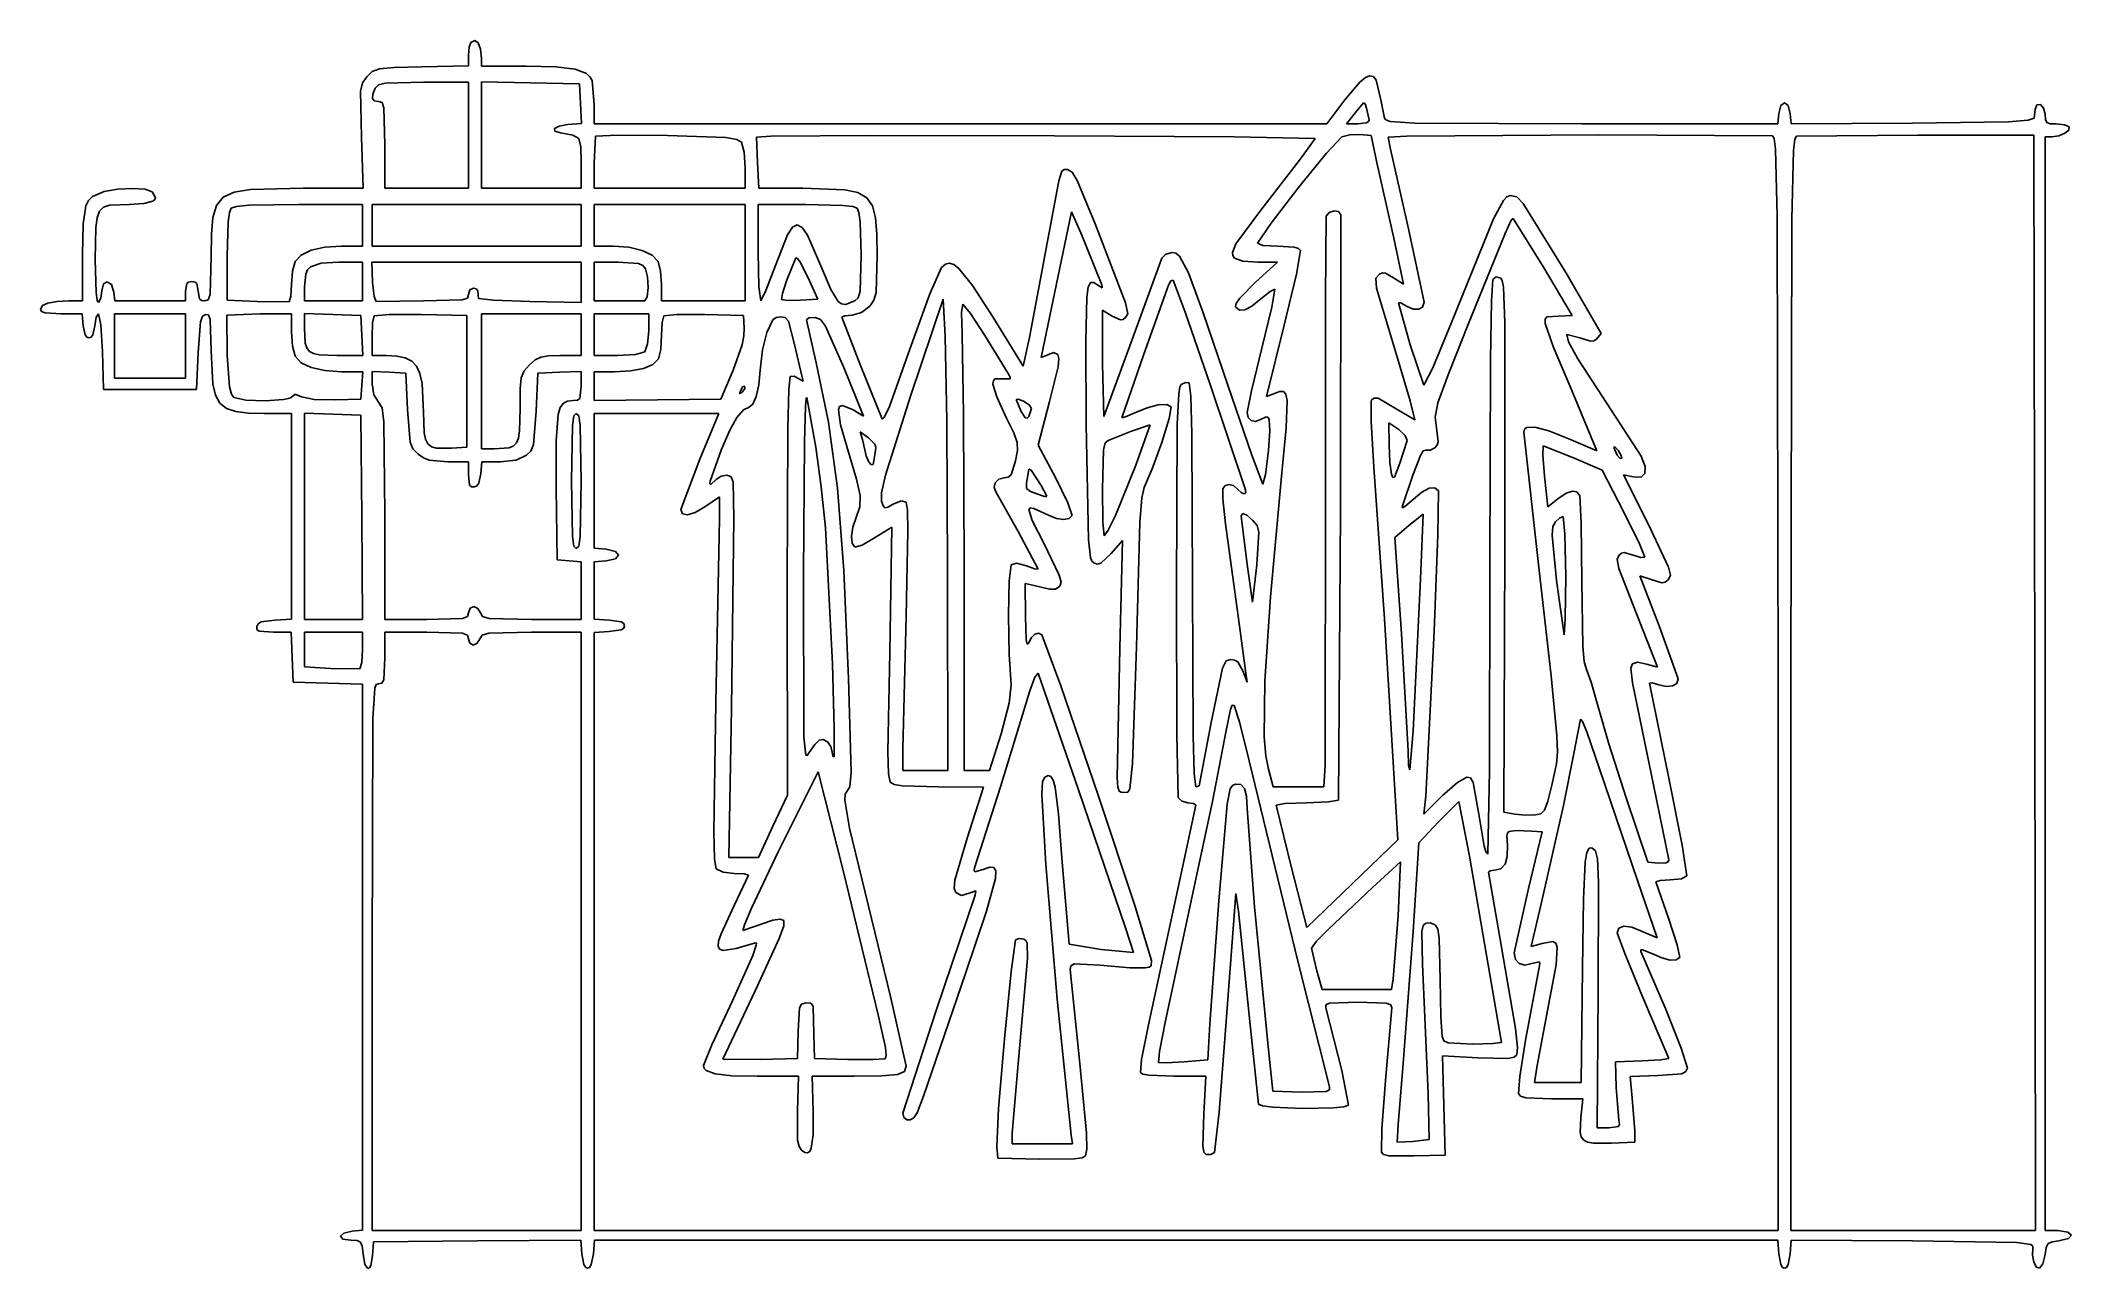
# Model space of a CAD drawing. Extents: x 9 to 232, y 12 to 146.
import ezdxf

# ---------------------------------------------------------------- set-up
doc = ezdxf.new("R2010")
doc.units = 0

msp = doc.modelspace()

# ---------------------------------------------------------------- linework, layer by layer
at = {"layer": 'Layer 1'}
for p, q in [((56.162211, 145.666521), (56.091655, 144.78017)), ((56.091655, 144.78017), (56.091655, 143.616)), ((56.3386, 146.156), (56.162211, 145.666521)), ((56.338689, 146.155983), (56.3386, 146.156)), ((56.7736, 146.372059), (56.338689, 146.155983)), ((57.145671, 146.111885), (56.7736, 146.372059)), ((57.405294, 145.441608), (57.145671, 146.111885)), ((57.502859, 144.427373), (57.405294, 145.441608)), ((45.513824, 142.989269), (44.943865, 142.416557)), ((46.328521, 143.294091), (45.513824, 142.989269)), ((47.950198, 143.433548), (46.328521, 143.294091)), ((50.941095, 143.510167), (47.950198, 143.433548)), ((56.091655, 143.616), (50.941095, 143.510167)), ((57.502859, 143.580706), (57.502859, 144.427373)), ((62.441749, 143.580706), (57.502859, 143.580706)), ((65.669668, 143.506292), (62.441749, 143.580706)), ((67.786336, 143.249976), (65.669668, 143.506292)), ((69.029877, 142.76215), (67.786336, 143.249976)), ((69.39864, 142.415919), (69.029877, 142.76215)), ((154.869556, 142.522386), (154.43575, 142.342138)), ((155.310527, 142.426474), (154.869556, 142.522386)), ((44.458244, 141.752342), (44.233899, 140.833464)), ((44.233899, 140.833464), (44.344142, 135.784327)), ((44.943865, 142.416557), (44.458244, 141.752342)), ((45.54801, 140.039709), (45.583839, 140.48895)), ((45.583839, 140.48895), (45.861101, 141.14655)), ((45.861101, 141.14655), (46.206713, 141.504289)), ((46.206713, 141.504289), (46.959122, 141.706585)), ((46.959122, 141.706585), (51.152771, 141.816828)), ((51.152771, 141.816828), (56.091661, 141.816828)), ((56.091661, 141.816828), (56.091661, 135.995988)), ((57.502786, 135.996004), (57.502786, 141.852114)), ((57.502786, 141.852114), (62.900286, 141.746281)), ((62.900286, 141.746281), (68.262516, 141.640448)), ((68.262516, 141.640448), (68.368349, 139.453228)), ((69.638419, 141.993206), (69.39864, 142.415919)), ((69.850086, 139.312096), (69.638419, 141.993206)), ((153.833272, 141.821239), (152.188446, 139.876546)), ((154.43575, 142.342138), (153.833272, 141.821239)), ((155.619207, 142.046133), (155.310527, 142.426474)), ((156.104276, 139.876546), (155.619207, 142.046133)), ((45.756921, 139.782291), (45.54801, 140.039709)), ((46.213879, 139.70016), (45.756921, 139.782291)), ((46.606896, 139.59102), (46.213879, 139.70016)), ((46.818011, 139.012245), (46.606896, 139.59102)), ((46.919435, 134.93766), (46.818011, 139.012245)), ((68.368349, 139.453228), (68.368355, 139.45322)), ((68.368355, 139.45322), (68.474188, 137.266)), ((69.850086, 137.230706), (69.850086, 139.312096)), ((152.188446, 139.876546), (150.212886, 137.230706)), ((152.364815, 137.230719), (153.352593, 138.500719)), ((153.352593, 138.500719), (154.230129, 139.537005)), ((154.230129, 139.537005), (154.409275, 139.428416)), ((154.409275, 139.428416), (154.552043, 138.95933)), ((154.552043, 138.95933), (154.834265, 137.68933)), ((156.52761, 137.865716), (156.104276, 139.876546)), ((199.742943, 138.394886), (199.63711, 137.230716)), ((199.981068, 139.26746), (199.742943, 138.394886)), ((200.377943, 139.554643), (199.981068, 139.26746)), ((200.774818, 139.253128), (200.377943, 139.554643)), ((201.012943, 138.359608), (200.774818, 139.253128)), ((201.118776, 137.230718), (201.012943, 138.359608)), ((227.859309, 138.81822), (227.753476, 137.865719)), ((228.059949, 139.335811), (227.859309, 138.81822)), ((228.43257, 139.360615), (228.059949, 139.335811)), ((228.791964, 138.98193), (228.43257, 139.360615)), ((228.952919, 138.289053), (228.791964, 138.98193)), ((228.986544, 137.706971), (228.952919, 138.289053)), ((56.091655, 135.996), (56.091655, 130.17516)), ((56.091661, 135.995988), (56.091655, 135.996)), ((57.502786, 130.175164), (57.502786, 135.996004)), ((66.017414, 136.997007), (65.524077, 136.728014)), ((65.524077, 136.728014), (65.553292, 136.445791)), ((65.553292, 136.445791), (66.181126, 136.242944)), ((66.957238, 137.160167), (66.017414, 136.997007)), ((66.181126, 136.242944), (67.531052, 136.013638)), ((68.474188, 137.266), (66.957238, 137.160167)), ((67.531052, 136.013638), (68.19637, 135.625582)), ((69.850029, 132.92683), (70.026418, 135.89017)), ((110.031486, 137.230706), (69.850086, 137.230706)), ((70.026418, 135.89017), (72.425308, 135.991593)), ((72.425308, 135.991593), (77.893368, 135.960726)), ((77.893368, 135.960726), (84.305107, 135.73583)), ((87.665312, 135.78438), (89.252812, 135.890213)), ((89.252812, 135.890213), (100.012546, 135.975651)), ((100.012546, 135.975651), (120.350206, 135.93872)), ((150.212886, 137.230706), (110.031486, 137.230706)), ((120.350206, 135.93872), (140.052869, 135.815799)), ((151.835612, 135.81971), (152.730787, 136.022557)), ((153.599535, 137.230719), (152.364815, 137.230719)), ((152.730787, 136.022557), (153.811172, 136.066655)), ((154.534394, 137.354191), (153.599535, 137.230719)), ((153.811172, 136.066655), (155.045892, 135.960822)), ((154.770314, 137.49861), (154.534394, 137.354191)), ((154.834255, 137.68933), (154.770314, 137.49861)), ((154.834265, 137.68933), (154.834255, 137.68933)), ((155.045892, 135.960822), (155.71617, 132.821102)), ((156.671131, 137.666245), (156.52761, 137.865716)), ((157.133396, 137.513489), (156.671131, 137.666245)), ((156.915564, 135.784478), (158.961674, 135.890311)), ((159.839322, 137.32332), (157.133396, 137.513489)), ((158.961674, 135.890311), (180.022525, 136.040241)), ((178.15291, 137.230716), (159.839322, 137.32332)), ((199.63711, 137.230716), (178.15291, 137.230716)), ((180.022525, 136.040241), (199.072574, 135.925588)), ((199.072574, 135.925588), (199.072575, 135.925444)), ((199.072575, 135.925444), (199.260402, 135.631508)), ((214.418476, 137.301274), (201.118776, 137.230718)), ((201.495227, 135.574684), (201.683054, 135.890244)), ((201.683054, 135.890244), (214.982754, 135.996077)), ((224.948893, 137.477663), (214.418476, 137.301274)), ((214.982754, 135.996077), (227.718054, 135.996077)), ((227.108554, 137.638618), (224.948893, 137.477663)), ((227.753476, 137.865719), (227.108554, 137.638618)), ((227.718054, 135.996077), (227.823887, 75.917977)), ((229.14254, 137.389472), (228.986544, 137.706971)), ((229.503588, 137.257181), (229.14254, 137.389472)), ((230.152369, 137.230723), (229.503588, 137.257181)), ((229.693759, 135.819613), (230.442861, 135.930958)), ((231.074002, 137.138119), (230.152369, 137.230723)), ((230.442861, 135.930958), (231.109282, 136.207668)), ((231.598759, 136.913223), (231.074002, 137.138119)), ((231.109282, 136.207668), (231.544191, 136.563753)), ((231.544191, 136.563753), (231.598759, 136.913223)), ((44.344142, 135.784327), (44.555809, 130.175157)), ((46.919435, 130.17516), (46.919435, 134.93766)), ((68.19637, 135.625582), (68.418511, 134.734817)), ((68.418511, 134.734817), (68.438906, 132.997384)), ((84.305107, 135.73583), (85.513371, 135.539046)), ((85.513371, 135.539046), (86.007258, 135.219892)), ((86.007258, 135.219892), (86.007255, 135.21988)), ((86.007255, 135.21988), (86.298297, 134.152728)), ((86.298297, 134.152728), (86.430589, 132.39766)), ((87.771145, 132.99743), (87.665312, 135.78438)), ((140.052869, 135.815799), (148.907612, 135.643268)), ((147.09516, 130.259002), (150.168186, 134.029882)), ((148.907555, 135.643214), (147.214225, 133.244324)), ((148.907612, 135.643268), (148.907555, 135.643214)), ((150.168186, 134.029882), (151.835612, 135.81971)), ((157.162509, 134.479198), (156.915564, 135.784478)), ((159.138069, 125.730308), (157.162509, 134.479198)), ((199.260402, 135.631508), (199.404407, 134.460313)), ((199.404407, 134.460313), (199.584103, 127.114811)), ((201.171525, 126.806232), (201.351222, 134.331424)), ((201.351222, 134.331424), (201.495227, 135.574684)), ((228.952925, 75.847313), (228.952925, 135.819613)), ((228.952925, 135.819613), (229.693759, 135.819613)), ((68.438906, 132.997384), (68.438906, 130.175164)), ((69.850029, 130.17516), (69.850029, 132.92683)), ((86.430589, 132.39766), (86.430589, 130.17516)), ((87.912256, 130.17521), (87.771145, 132.99743)), ((121.143935, 132.066997), (120.826435, 130.986617)), ((121.401904, 132.23181), (121.143935, 132.066997)), ((121.778936, 132.221337), (121.401904, 132.23181)), ((122.257943, 131.935254), (121.778936, 132.221337)), ((122.832861, 131.01748), (122.257943, 131.935254)), ((147.214225, 133.244324), (142.96766, 127.785082)), ((155.71617, 132.821102), (155.716175, 132.820994)), ((155.716175, 132.820994), (157.550625, 124.707104)), ((14.859566, 129.272264), (14.436922, 128.851273)), ((16.157126, 129.822377), (14.859566, 129.272264)), ((17.638241, 130.079794), (16.157126, 129.822377)), ((19.248341, 130.161925), (17.638241, 130.079794)), ((20.626931, 130.065463), (19.248341, 130.161925)), ((21.413516, 129.787099), (20.626931, 130.065463)), ((21.770703, 129.185174), (21.413516, 129.787099)), ((21.701251, 128.948703), (21.770703, 129.185174)), ((29.196712, 129.200608), (28.447945, 128.302747)), ((30.410153, 129.752857), (29.196712, 129.200608)), ((32.200302, 130.043417), (30.410153, 129.752857)), ((37.958859, 130.175157), (32.200302, 130.043417)), ((44.555809, 130.175157), (37.958859, 130.175157)), ((51.505545, 130.17516), (46.919435, 130.17516)), ((56.091655, 130.17516), (51.505545, 130.17516)), ((62.970846, 130.175164), (57.502786, 130.175164)), ((68.438906, 130.175164), (62.970846, 130.175164)), ((78.140309, 130.17516), (69.850029, 130.17516)), ((86.430589, 130.17516), (78.140309, 130.17516)), ((92.745316, 130.17521), (87.912256, 130.17521)), ((97.337492, 130.020319), (92.745316, 130.17521)), ((98.780919, 129.711983), (97.337492, 130.020319)), ((99.770006, 129.147745), (98.780919, 129.711983)), ((100.390331, 128.251124), (99.770006, 129.147745)), ((120.826435, 130.986617), (117.580875, 113.806317)), ((124.812826, 126.294667), (122.832861, 131.01748)), ((144.081665, 126.349226), (147.09516, 130.259002)), ((169.946305, 129.253296), (169.560454, 128.834166)), ((170.285854, 129.399162), (169.946305, 129.253296)), ((171.022278, 129.236002), (170.285854, 129.399162)), ((171.732244, 128.517217), (171.022278, 129.236002)), ((14.137473, 128.252516), (13.825485, 126.280265)), ((14.436922, 128.851273), (14.137473, 128.252516)), ((15.227224, 125.866308), (15.364683, 126.938491)), ((15.364683, 126.938491), (15.632367, 127.657206)), ((15.632367, 127.657206), (16.073684, 128.093149)), ((16.073684, 128.093149), (16.732043, 128.317011)), ((16.732043, 128.317011), (18.873516, 128.411269)), ((18.873516, 128.411269), (20.500705, 128.497259)), ((20.500705, 128.497259), (21.466434, 128.755227)), ((21.466434, 128.755227), (21.701251, 128.948703)), ((28.051819, 126.975352), (27.896302, 125.134499)), ((28.447945, 128.302747), (28.051819, 126.975352)), ((29.739127, 126.48426), (29.871419, 127.508968)), ((29.871419, 127.508968), (30.056628, 127.987973)), ((30.056628, 127.987973), (30.648634, 128.188064)), ((30.648634, 128.188064), (32.014547, 128.318702)), ((32.014547, 128.318702), (37.464968, 128.411307)), ((37.464968, 128.411307), (44.449968, 128.411307)), ((44.449968, 128.411307), (44.449968, 126.118247)), ((45.508275, 126.118244), (45.508275, 128.411304)), ((45.508275, 128.411304), (56.973575, 128.411304)), ((56.973575, 128.411304), (68.438875, 128.411304)), ((68.438875, 128.411304), (68.438875, 126.118244)), ((69.850019, 126.118244), (69.850019, 128.411304)), ((69.850019, 128.411304), (78.140299, 128.411304)), ((78.140299, 128.411304), (86.430579, 128.411304)), ((86.430579, 128.411304), (86.430579, 123.119634)), ((87.841709, 123.119632), (87.841709, 128.411302)), ((87.841709, 128.411302), (93.062819, 128.411302)), ((93.062819, 128.411302), (97.128589, 128.305468)), ((97.128589, 128.305468), (98.212279, 128.173177)), ((98.212279, 128.173177), (98.707269, 127.987968)), ((98.707269, 127.987968), (98.707275, 127.987974)), ((98.707275, 127.987974), (98.892483, 127.516133)), ((98.892483, 127.516133), (99.024775, 126.515126)), ((100.727468, 126.945639), (100.390331, 128.251124)), ((100.866994, 125.154808), (100.727468, 126.945639)), ((118.886072, 111.619336), (122.202182, 127.600136)), ((122.202182, 127.600136), (123.238466, 125.289439)), ((142.96766, 127.785082), (140.229225, 124.072094)), ((150.14228, 127.106019), (150.036447, 118.26894)), ((150.469703, 127.510611), (150.14228, 127.106019)), ((150.988948, 127.696922), (150.469703, 127.510611)), ((151.481734, 127.631879), (150.988948, 127.696922)), ((151.72978, 127.282408), (151.481734, 127.631879)), ((151.712141, 94.729821), (151.72978, 127.282408)), ((169.560454, 128.834166), (168.477866, 126.810655)), ((176.397736, 120.928112), (171.732244, 128.517217)), ((199.584103, 127.114811), (199.672298, 75.812044)), ((13.825485, 126.280265), (13.758236, 122.872647)), ((15.169346, 122.378769), (15.227224, 125.866308)), ((27.896302, 125.134499), (27.869359, 122.696267)), ((29.633294, 122.731583), (29.739127, 126.48426)), ((44.449968, 126.118247), (44.449975, 126.118244)), ((44.449975, 126.118244), (44.449975, 123.825184)), ((45.508275, 123.825184), (45.508275, 126.118244)), ((68.438875, 126.118244), (68.438875, 123.825184)), ((68.438875, 126.118244), (68.438875, 126.118244)), ((69.850019, 123.825184), (69.850019, 126.118244)), ((91.069629, 125.061569), (89.746711, 121.708522)), ((91.612025, 125.898659), (91.069629, 125.061569)), ((92.127964, 126.175576), (91.612025, 125.898659)), ((92.657131, 125.891907), (92.127964, 126.175576)), ((93.239214, 125.047237), (92.657131, 125.891907)), ((94.720881, 121.673244), (93.239214, 125.047237)), ((99.024775, 126.515126), (99.130609, 122.872694)), ((100.894486, 122.80215), (100.866994, 125.154808)), ((123.238466, 125.289439), (125.518292, 119.592076)), ((128.111297, 117.598705), (124.812826, 126.294667)), ((142.592832, 124.14271), (144.081665, 126.349226)), ((157.550625, 124.707104), (158.608955, 119.662374)), ((160.866679, 117.686968), (159.138069, 125.730308)), ((168.477866, 126.810655), (163.865294, 115.464462)), ((165.735031, 115.358547), (169.734652, 125.223085)), ((169.734652, 125.223085), (170.403276, 126.66453)), ((170.403276, 126.66453), (170.638641, 126.859147)), ((170.638641, 126.859147), (173.954751, 121.532197)), ((201.083331, 75.812144), (201.171525, 126.806232)), ((13.758236, 122.872647), (13.758236, 117.827917)), ((27.869359, 122.696267), (27.767935, 118.529076)), ((29.633294, 117.898523), (29.633294, 122.731583)), ((37.741678, 122.84292), (37.076915, 122.131854)), ((38.84962, 123.375393), (37.741678, 122.84292)), ((40.341209, 123.709429), (38.84962, 123.375393)), ((42.156915, 123.825184), (40.341209, 123.709429)), ((44.449975, 123.825184), (42.156915, 123.825184)), ((56.973575, 123.825184), (45.508275, 123.825184)), ((68.438875, 123.825184), (56.973575, 123.825184)), ((71.966689, 123.825184), (69.850019, 123.825184)), ((73.680414, 123.704469), (71.966689, 123.825184)), ((75.119637, 123.362167), (73.680414, 123.704469)), ((76.208288, 122.82804), (75.119637, 123.362167)), ((76.870299, 122.131854), (76.208288, 122.82804)), ((86.430575, 123.119634), (86.430575, 117.827964)), ((86.430579, 123.119634), (86.430575, 123.119634)), ((87.916674, 119.389004), (87.841709, 123.119632)), ((90.95497, 120.02401), (91.969205, 122.55519)), ((91.969205, 122.55519), (92.153862, 122.492351)), ((92.153862, 122.492351), (92.467504, 122.078939)), ((99.130609, 122.872694), (99.020366, 118.881893)), ((100.766604, 118.762846), (100.894486, 122.80215)), ((132.115327, 122.519956), (128.869767, 113.594676)), ((132.547481, 122.952109), (132.115327, 122.519956)), ((133.244217, 123.119679), (132.547481, 122.952109)), ((133.645364, 123.046433), (133.244217, 123.119679)), ((134.03907, 122.738776), (133.645364, 123.046433)), ((135.025746, 120.892729), (134.03907, 122.738776)), ((140.229225, 124.072094), (139.840067, 123.147706)), ((139.840067, 123.147706), (139.878238, 122.800234)), ((139.878238, 122.800234), (140.079294, 122.524283)), ((140.079294, 122.524283), (140.99321, 122.172058)), ((143.170502, 123.917814), (142.592832, 124.14271)), ((144.780052, 123.82521), (143.170502, 123.917814)), ((146.618906, 123.714967), (144.780052, 123.82521)), ((147.09681, 123.572202), (146.618906, 123.714967)), ((146.870257, 120.756044), (147.320052, 123.366599)), ((147.320052, 123.366599), (147.09681, 123.572202)), ((15.26636, 118.758382), (15.169346, 122.378769)), ((36.803512, 121.091158), (36.688859, 119.627134)), ((37.076915, 122.131854), (36.803512, 121.091158)), ((38.099975, 119.380184), (38.237779, 120.766492)), ((38.237779, 120.766492), (38.446001, 121.236196)), ((38.446001, 121.236196), (38.779073, 121.580637)), ((38.779073, 121.580637), (39.915681, 121.964832)), ((39.915681, 121.964832), (41.839425, 122.061294)), ((41.839425, 122.061294), (44.449985, 122.061294)), ((44.449985, 122.061294), (44.449985, 119.944624)), ((45.578857, 119.874082), (45.473024, 122.061302)), ((45.473024, 122.061302), (56.973624, 122.061302)), ((56.973624, 122.061302), (68.438924, 122.061302)), ((68.438924, 122.061302), (68.438924, 119.874082)), ((69.849979, 119.944638), (69.849979, 122.061308)), ((69.849979, 122.061308), (72.495819, 122.061308)), ((72.495819, 122.061308), (74.735959, 121.933427)), ((74.735959, 121.933427), (75.214413, 121.719004)), ((75.214413, 121.719004), (75.494429, 121.355752)), ((75.494429, 121.355752), (75.494435, 121.355748)), ((75.494435, 121.355748), (75.721536, 120.477111)), ((75.721536, 120.477111), (75.776658, 119.300816)), ((77.143702, 121.091162), (76.870299, 122.131854)), ((77.258355, 119.627134), (77.143702, 121.091162)), ((89.746711, 121.708522), (88.697195, 118.961261)), ((92.467504, 122.078939), (93.309765, 120.43852)), ((93.309765, 120.43852), (94.403375, 118.00435)), ((95.796307, 119.088043), (94.720881, 121.673244)), ((107.950037, 121.496877), (106.657988, 118.590867)), ((108.379228, 121.843662), (107.950037, 121.496877)), ((108.8171, 121.962656), (108.379228, 121.843662)), ((109.298793, 121.821201), (108.8171, 121.962656)), ((109.859448, 121.386636), (109.298793, 121.821201)), ((111.358203, 119.507541), (109.859448, 121.386636)), ((136.647422, 116.526532), (135.025746, 120.892729)), ((140.99321, 122.172058), (142.628115, 122.061264)), ((144.780065, 122.061264), (142.345895, 119.838764)), ((142.628115, 122.061264), (144.780065, 122.061264)), ((145.520882, 115.182149), (146.870257, 120.756044)), ((155.963125, 120.755986), (155.580581, 120.319975)), ((155.580581, 120.319975), (155.654444, 119.225811)), ((156.294956, 120.89379), (155.963125, 120.755986)), ((156.633401, 120.879458), (156.294956, 120.89379)), ((157.515345, 120.36793), (156.633401, 120.879458)), ((158.608955, 119.662374), (157.515345, 120.36793)), ((168.768928, 120.460566), (168.380872, 120.191572)), ((169.262817, 120.332683), (168.768928, 120.460566)), ((169.438792, 120.063895), (169.262817, 120.332683)), ((173.954751, 121.532197), (173.954775, 121.532134)), ((173.954775, 121.532134), (177.094495, 116.240464)), ((180.269474, 114.265017), (176.397736, 120.928112)), ((15.377705, 117.879192), (15.26636, 118.758382)), ((15.777888, 118.114558), (15.522124, 117.651539)), ((15.874902, 118.921539), (15.777888, 118.114558)), ((16.05956, 119.698201), (15.874902, 118.921539)), ((16.479036, 119.922546), (16.05956, 119.698201)), ((16.931585, 119.61111), (16.479036, 119.922546)), ((17.215462, 118.780428), (16.931585, 119.61111)), ((17.321295, 117.827927), (17.215462, 118.780428)), ((25.188246, 119.719691), (25.047135, 118.886257)), ((25.047135, 118.886257), (25.047135, 117.827927)), ((25.404323, 119.893324), (25.188246, 119.719691)), ((25.752691, 119.944587), (25.404323, 119.893324)), ((26.101059, 119.893325), (25.752691, 119.944587)), ((26.317136, 119.719693), (26.101059, 119.893325)), ((26.458247, 118.886257), (26.317136, 119.719693)), ((26.599358, 118.052823), (26.458247, 118.886257)), ((26.815435, 117.87919), (26.599358, 118.052823)), ((27.767935, 118.529076), (27.55682, 117.938722)), ((36.618303, 118.343902), (36.441914, 117.722134)), ((36.688859, 119.627134), (36.618303, 118.343902)), ((38.099975, 117.827964), (38.099975, 119.380184)), ((44.449975, 119.944634), (44.449975, 117.827964)), ((44.449985, 119.944624), (44.449975, 119.944634)), ((45.733198, 118.326267), (45.578857, 119.874082)), ((45.966913, 117.757412), (45.733198, 118.326267)), ((55.979746, 118.140507), (55.381677, 117.929391)), ((56.091643, 118.533523), (55.979746, 118.140507)), ((56.250393, 119.031822), (56.091643, 118.533523)), ((56.62081, 119.239079), (56.250393, 119.031822)), ((56.917364, 119.161909), (56.62081, 119.239079)), ((57.114699, 118.939218), (56.917364, 119.161909)), ((57.185255, 118.110189), (57.114699, 118.939218)), ((58.825671, 117.907342), (57.185255, 118.110189)), ((68.438924, 119.874082), (68.438875, 119.874078)), ((68.438875, 119.874078), (68.438875, 117.651578)), ((69.849979, 117.827968), (69.849979, 119.944638)), ((75.673029, 118.270043), (75.423879, 117.827968)), ((75.776658, 119.300816), (75.673029, 118.270043)), ((77.258355, 117.827964), (77.258355, 119.627134)), ((88.123931, 117.827962), (87.916674, 119.389004)), ((88.697195, 118.961261), (88.123931, 117.827962)), ((90.416985, 117.96908), (90.520613, 118.63605)), ((90.520613, 118.63605), (90.95497, 120.02401)), ((96.60384, 117.766228), (95.796307, 119.088043)), ((98.81807, 118.164759), (98.460331, 117.827964)), ((99.020366, 118.881893), (98.81807, 118.164759)), ((100.522416, 117.900745), (100.766604, 118.762846)), ((106.657988, 118.590867), (104.492817, 112.536317)), ((113.594487, 116.064097), (111.358203, 119.507541)), ((123.877875, 118.189782), (123.755505, 113.405226)), ((124.042, 119.331074), (123.877875, 118.189782)), ((124.291287, 119.83902), (124.042, 119.331074)), ((124.638139, 119.864101), (124.291287, 119.83902)), ((125.094958, 119.556798), (124.638139, 119.864101)), ((125.571208, 119.243708), (125.094958, 119.556798)), ((125.518292, 119.592076), (125.571208, 119.243708)), ((130.139688, 111.971883), (132.820798, 119.556613)), ((132.820798, 119.556613), (133.085381, 120.032863)), ((133.085381, 120.032863), (133.349965, 120.08578)), ((133.349965, 120.08578), (134.664064, 116.593278)), ((140.634921, 118.092515), (140.242456, 117.526969)), ((142.345895, 119.838764), (140.634921, 118.092515)), ((141.969963, 117.252465), (142.945615, 118.039601)), ((142.945615, 118.039601), (143.986311, 118.86422)), ((143.986311, 118.86422), (144.497835, 119.133211)), ((144.497835, 119.133211), (144.162696, 117.157655)), ((150.036447, 118.26894), (150.036447, 97.896019)), ((155.654444, 119.225811), (157.832845, 111.901256)), ((168.380872, 120.191572), (168.241966, 117.820791)), ((169.5726, 119.326708), (169.438792, 120.063895)), ((169.730247, 115.433458), (169.5726, 119.326708)), ((9.374413, 117.307018), (9.172116, 116.910694)), ((9.172116, 116.910694), (9.286769, 116.669813)), ((9.286769, 116.669813), (9.666005, 116.518228)), ((9.97028, 117.594201), (9.374413, 117.307018)), ((9.666005, 116.518228), (11.429896, 116.416805)), ((10.943177, 117.768937), (9.97028, 117.594201)), ((12.276566, 117.827917), (10.943177, 117.768937)), ((11.429896, 116.416805), (13.722956, 116.416805)), ((13.758236, 117.827917), (12.276566, 117.827917)), ((13.722956, 116.416805), (13.828789, 115.111525)), ((15.098789, 115.111525), (15.270768, 116.028748)), ((15.270768, 116.028748), (15.522123, 116.416805)), ((15.522124, 117.651539), (15.377705, 117.879192)), ((15.522123, 116.416805), (15.786707, 115.199722)), ((17.286135, 112.889058), (17.286135, 116.416838)), ((17.286135, 116.416838), (21.166695, 116.416838)), ((21.201855, 117.827927), (17.321295, 117.827927)), ((21.166695, 116.416838), (25.047255, 116.416838)), ((25.047135, 117.827927), (21.201855, 117.827927)), ((25.047255, 116.416838), (25.047255, 112.889058)), ((26.705184, 115.534866), (26.924567, 116.142306)), ((27.163803, 117.827927), (26.815435, 117.87919)), ((26.924567, 116.142306), (27.269628, 116.346255)), ((27.55682, 117.938722), (27.163803, 117.827927)), ((27.269628, 116.346255), (27.586577, 116.29444)), ((27.586577, 116.29444), (27.767927, 115.799449)), ((27.767927, 115.799449), (27.869351, 112.395145)), ((29.598113, 116.275718), (33.231723, 116.416829)), ((29.633391, 111.830718), (29.598113, 116.275718)), ((32.914134, 117.757412), (29.633294, 117.898523)), ((36.441914, 117.722134), (32.914134, 117.757412)), ((33.231723, 116.416829), (36.688943, 116.416829)), ((36.688943, 116.416829), (36.688943, 114.441269)), ((41.274975, 117.827964), (38.099975, 117.827964)), ((38.100068, 114.829332), (38.100068, 116.452112)), ((38.100068, 116.452112), (41.204518, 116.346279)), ((41.204518, 116.346279), (44.273688, 116.240446)), ((44.449975, 117.827964), (41.274975, 117.827964)), ((44.273688, 116.240446), (44.379521, 114.053226)), ((45.578911, 115.411402), (45.7553, 116.205149)), ((45.7553, 116.205149), (47.38249, 116.328622)), ((51.152753, 117.827967), (45.966913, 117.757412)), ((47.38249, 116.328622), (50.94114, 116.34626)), ((50.94114, 116.34626), (55.91531, 116.240427)), ((55.381677, 117.929391), (51.152753, 117.827967)), ((55.91531, 116.240427), (55.91531, 109.008477)), ((57.502795, 109.008492), (57.502795, 116.416832)), ((57.502795, 116.416832), (62.970855, 116.416832)), ((62.794425, 117.757411), (58.825671, 117.907342)), ((68.438875, 117.651578), (62.794425, 117.757411)), ((62.970855, 116.416832), (68.438915, 116.416832)), ((68.438915, 116.416832), (68.438915, 114.123772)), ((72.495819, 117.827968), (69.849979, 117.827968)), ((69.850031, 114.123772), (69.850031, 116.416832)), ((69.850031, 116.416832), (72.848641, 116.416832)), ((75.423879, 117.827968), (72.495819, 117.827968)), ((72.848641, 116.416832), (75.847251, 116.416832)), ((75.847251, 116.416832), (75.847251, 114.547112)), ((81.844465, 117.827964), (77.258355, 117.827964)), ((77.328909, 115.459922), (77.505298, 116.20517)), ((77.505298, 116.20517), (78.925231, 116.328642)), ((78.925231, 116.328642), (81.985578, 116.346281)), ((86.430575, 117.827964), (81.844465, 117.827964)), ((81.985578, 116.346281), (86.254188, 116.240448)), ((86.254188, 116.240448), (86.324744, 114.829338)), ((89.446844, 115.746585), (89.81616, 115.997938)), ((89.81616, 115.997938), (90.311154, 116.064083)), ((90.311154, 116.064083), (90.821028, 115.992425)), ((91.100493, 117.867656), (90.416985, 117.96908)), ((90.821028, 115.992425), (91.162231, 115.623111)), ((92.498375, 117.898524), (91.100493, 117.867656)), ((94.403375, 118.00435), (92.498375, 117.898517)), ((92.498375, 117.898517), (92.498375, 117.898524)), ((93.133243, 115.746632), (93.411056, 115.975938)), ((93.411056, 115.975938), (94.085744, 115.993577)), ((94.085744, 115.993577), (94.665623, 115.789076)), ((94.665623, 115.789076), (95.232272, 115.071945)), ((96.988795, 117.494341), (96.60384, 117.766228)), ((97.404756, 117.436601), (96.988795, 117.494341)), ((97.013927, 116.028817), (97.340247, 116.191977)), ((99.060037, 110.737147), (97.013927, 116.028817)), ((97.340247, 116.191977), (98.142817, 116.275762)), ((98.460331, 117.827964), (97.404756, 117.436601)), ((98.142817, 116.275762), (99.179101, 116.544755)), ((99.179101, 116.544755), (100.083097, 117.26354)), ((100.083097, 117.26354), (100.522416, 117.900745)), ((104.563381, 107.385671), (108.126441, 118.004271)), ((108.126441, 118.004271), (108.338108, 113.947321)), ((110.124067, 116.553524), (110.278408, 117.475159)), ((110.207852, 114.229599), (110.124067, 116.553524)), ((110.278408, 117.475159), (111.125075, 116.447695)), ((111.125075, 116.447695), (112.712578, 114.017939)), ((116.910597, 110.666597), (113.594487, 116.064097)), ((125.588936, 110.913566), (125.588936, 116.804956)), ((125.588936, 116.804956), (126.647266, 116.169956)), ((126.647266, 116.169956), (127.573309, 115.764261)), ((127.573309, 115.764261), (127.867659, 115.802846)), ((127.867659, 115.802846), (128.128936, 115.993567)), ((128.364856, 116.412491), (128.111297, 117.598705)), ((128.128936, 115.993567), (128.364856, 116.412491)), ((134.664064, 116.593278), (137.406915, 108.65578)), ((139.347277, 108.585179), (136.647422, 116.526532)), ((140.242456, 117.526969), (140.193945, 117.192934)), ((140.193945, 117.192934), (140.613971, 116.829132)), ((140.613971, 116.829132), (141.199363, 116.848976)), ((141.199363, 116.848976), (141.969963, 117.252465)), ((144.162696, 117.157655), (143.086725, 112.642091)), ((159.345324, 113.008247), (158.044454, 117.616412)), ((158.044454, 117.616412), (158.300218, 117.598773)), ((158.300218, 117.598773), (158.926399, 117.263634)), ((158.926399, 117.263634), (159.646286, 116.937865)), ((159.646286, 116.937865), (160.266956, 116.906446)), ((160.266956, 116.906446), (160.702416, 117.159454)), ((160.702416, 117.159454), (160.866679, 117.686968)), ((168.241966, 117.820791), (168.142747, 111.411806)), ((174.149345, 115.837526), (174.131155, 115.358519)), ((174.329594, 116.094943), (174.149345, 115.837526)), ((175.612825, 116.169908), (174.329594, 116.094943)), ((177.094495, 116.240464), (175.612825, 116.169908)), ((13.828789, 115.111525), (14.040456, 114.097286)), ((14.040456, 114.097286), (14.225664, 113.851443)), ((14.225664, 113.851443), (14.463789, 113.770965)), ((14.463789, 113.770965), (14.701914, 113.851442)), ((14.701914, 113.851442), (14.887123, 114.097285)), ((14.887123, 114.097285), (15.098789, 115.111525)), ((15.786707, 115.199722), (15.945457, 112.289305)), ((26.458239, 112.183475), (26.705184, 115.534866)), ((36.688943, 114.441269), (36.688955, 114.441278)), ((36.688955, 114.441278), (36.803608, 112.862598)), ((38.195428, 113.199941), (38.100068, 114.829332)), ((44.379521, 114.053226), (44.379515, 114.053222)), ((44.379515, 114.053222), (44.485348, 111.830722)), ((45.508355, 113.876819), (45.578911, 115.411402)), ((45.508355, 111.830709), (45.508355, 113.876819)), ((68.438915, 114.123772), (68.438915, 111.830712)), ((68.438915, 114.123772), (68.438915, 114.123772)), ((69.850031, 111.830712), (69.850031, 114.123772)), ((75.847255, 114.547106), (75.728192, 113.109535)), ((75.847251, 114.547112), (75.847255, 114.547106)), ((77.161339, 112.500998), (77.258353, 114.05322)), ((77.258353, 114.05322), (77.328909, 115.459922)), ((86.29058, 114.008569), (86.077811, 112.999294)), ((86.324755, 114.829328), (86.29058, 114.008569)), ((86.324744, 114.829338), (86.324755, 114.829328)), ((88.317953, 112.465756), (88.794204, 114.370753)), ((88.794204, 114.370753), (89.446844, 115.746585)), ((91.162231, 115.623111), (91.828104, 113.065473)), ((94.191573, 111.054682), (93.133243, 115.746632)), ((95.232272, 115.071945), (97.225464, 110.525517)), ((108.338108, 113.947321), (108.518907, 104.686896)), ((110.353373, 105.396937), (110.207852, 114.229599)), ((112.712555, 114.017948), (115.252555, 109.855168)), ((112.712578, 114.017939), (112.712555, 114.017948)), ((117.580875, 113.806317), (116.910597, 110.666597)), ((128.869767, 113.594676), (125.730047, 105.163286)), ((143.580602, 107.350479), (145.520882, 115.182149)), ((163.865294, 115.464462), (161.819183, 110.490294)), ((163.497096, 109.737243), (165.735031, 115.358547)), ((169.721428, 90.875683), (169.730247, 115.433458)), ((174.131155, 115.358519), (175.013102, 112.822929)), ((176.705309, 113.338975), (176.494745, 114.159184)), ((176.494745, 114.159184), (177.941135, 113.771128)), ((177.941135, 113.771128), (179.096485, 113.422759)), ((179.469107, 113.458589), (179.775585, 113.630017)), ((179.775585, 113.630017), (180.269474, 114.265017)), ((15.945457, 112.289305), (16.05129, 108.126525)), ((17.286135, 109.361278), (17.286135, 112.889058)), ((25.047255, 112.889058), (25.047255, 109.361278)), ((25.047255, 112.889058), (25.047255, 112.889058)), ((26.28185, 108.126525), (26.458239, 112.183475)), ((27.869351, 112.395145), (28.049599, 108.71027)), ((29.893565, 108.413186), (29.633391, 111.830718)), ((36.803608, 112.862598), (37.077011, 111.760168)), ((37.077011, 111.760168), (37.741778, 111.049103)), ((38.362377, 112.671326), (38.195428, 113.199941)), ((38.651283, 112.298153), (38.362377, 112.671326)), ((39.093978, 112.053965), (38.651283, 112.298153)), ((39.722296, 111.912302), (39.093978, 112.053965)), ((41.663128, 111.830722), (39.722296, 111.912302)), ((44.485348, 111.830722), (41.663128, 111.830722)), ((47.095855, 111.830709), (45.508355, 111.830709)), ((48.242522, 111.775175), (47.095855, 111.830709)), ((49.158506, 111.584868), (48.242522, 111.775175)), ((49.867783, 111.224236), (49.158506, 111.584868)), ((63.39199, 111.354461), (62.759195, 110.807652)), ((64.011556, 111.663143), (63.39199, 111.354461)), ((64.842789, 111.799844), (64.011556, 111.663143)), ((66.110585, 111.830712), (64.842789, 111.799844)), ((68.438915, 111.830712), (66.110585, 111.830712)), ((72.425311, 111.830712), (69.850031, 111.830712)), ((74.400864, 111.949775), (72.425311, 111.830712)), ((75.423921, 112.254046), (74.400864, 111.949775)), ((75.728192, 113.109535), (75.423921, 112.254046)), ((76.309711, 110.870501), (76.905575, 111.47794)), ((76.905575, 111.47794), (77.161339, 112.500998)), ((86.077811, 112.999294), (85.090035, 110.243218)), ((88.05337, 110.243253), (88.317953, 112.465756)), ((91.828104, 113.065473), (91.828095, 113.065438)), ((91.828095, 113.065438), (92.674762, 109.467098)), ((104.492817, 112.536317), (102.239447, 106.24364)), ((119.591628, 111.901558), (118.886072, 111.619336)), ((120.217807, 112.170551), (119.591628, 111.901558)), ((120.685238, 111.936835), (120.217807, 112.170551)), ((120.820288, 111.504132), (120.685238, 111.936835)), ((120.733746, 110.59187), (120.820288, 111.504132)), ((123.755505, 113.405226), (123.824958, 104.281498)), ((127.705518, 105.022153), (130.139688, 111.971883)), ((143.086725, 112.642091), (141.931376, 107.963376)), ((157.832845, 111.901256), (159.34097, 106.869756)), ((160.831404, 108.585292), (159.345324, 113.008247)), ((168.142747, 111.411806), (168.063372, 88.476872)), ((175.013102, 112.822929), (177.059215, 107.985459)), ((177.703009, 111.48689), (176.705309, 113.338975)), ((181.398355, 105.798344), (177.703009, 111.48689)), ((179.096485, 113.422759), (179.469107, 113.458589)), ((21.166695, 109.361278), (17.286135, 109.361278)), ((25.047255, 109.361278), (21.166695, 109.361278)), ((37.741778, 111.049103), (38.849722, 110.51663)), ((38.849722, 110.51663), (40.34131, 110.182594)), ((40.34131, 110.182594), (42.157011, 110.066838)), ((42.157011, 110.066838), (44.485341, 110.066838)), ((44.485341, 110.066838), (44.379508, 108.585168)), ((45.50835, 108.726257), (45.50835, 110.102087)), ((45.50835, 110.102087), (47.37807, 109.996254)), ((47.37807, 109.996254), (49.21252, 109.890421)), ((49.21252, 109.890421), (49.388909, 105.904031)), ((50.394332, 110.657724), (49.867783, 111.224236)), ((50.762131, 109.849781), (50.394332, 110.657724)), ((50.995157, 108.764851), (50.762131, 109.849781)), ((61.877248, 109.405359), (61.757082, 108.178354)), ((62.182623, 110.142885), (61.877248, 109.405359)), ((62.759195, 110.807652), (62.182623, 110.142885)), ((63.500014, 105.727657), (63.676403, 109.890437)), ((63.676403, 109.890437), (66.075293, 109.99627)), ((66.075293, 109.99627), (68.438903, 110.102103)), ((68.438903, 110.102103), (68.438903, 108.479323)), ((69.850015, 108.47933), (69.850015, 110.06683)), ((69.850015, 110.06683), (72.107795, 110.06683)), ((72.107795, 110.06683), (73.874441, 110.158332)), ((73.874441, 110.158332), (75.287206, 110.428427)), ((75.287206, 110.428427), (76.309711, 110.870501)), ((85.090035, 110.243218), (83.749475, 107.068218)), ((87.905641, 108.627087), (88.05337, 110.243253)), ((91.369483, 109.537654), (91.210182, 108.095674)), ((91.806046, 109.572932), (91.369483, 109.537654)), ((92.321984, 109.290709), (91.806046, 109.572932)), ((92.776186, 109.021716), (92.321984, 109.290709)), ((92.674762, 109.467098), (92.776186, 109.021716)), ((95.551974, 104.530512), (94.191573, 111.054682)), ((97.225464, 110.525517), (99.412684, 105.198567)), ((101.388367, 104.951587), (99.060037, 110.737147)), ((113.792938, 109.281904), (113.635843, 109.072442)), ((114.652832, 109.290723), (113.792938, 109.281904)), ((115.481861, 109.268675), (114.652832, 109.290723)), ((115.252555, 109.855168), (115.476349, 109.464357)), ((115.476349, 109.464357), (115.481861, 109.268675)), ((119.803293, 106.786275), (120.733746, 110.59187)), ((125.730047, 105.163286), (125.588936, 110.913566)), ((161.819183, 110.490294), (160.831404, 108.585292)), ((162.38364, 106.662557), (163.497096, 109.737243)), ((16.05129, 108.126525), (21.16657, 108.126525)), ((21.16657, 108.126525), (26.28185, 108.126525)), ((28.049599, 108.71027), (28.343741, 107.494357)), ((28.343741, 107.494357), (28.835081, 106.622816)), ((30.084836, 107.608962), (29.893565, 108.413186)), ((30.338947, 107.244608), (30.084836, 107.608962)), ((31.660211, 106.958527), (30.338947, 107.244608)), ((33.791763, 106.88742), (31.660211, 106.958527)), ((35.810867, 107.021365), (33.791763, 106.88742)), ((36.489896, 107.162132), (35.810867, 107.021365)), ((36.794787, 107.350441), (36.489896, 107.162132)), ((37.077009, 107.584157), (36.794787, 107.350441)), ((37.782565, 107.315163), (37.077009, 107.584157)), ((39.153986, 107.006483), (37.782565, 107.315163)), ((41.451455, 106.962385), (39.153986, 107.006483)), ((44.273675, 107.068218), (41.451455, 106.962385)), ((44.379508, 108.585168), (44.273675, 107.068218)), ((45.689149, 107.535635), (45.50835, 108.726257)), ((46.213906, 106.715427), (45.689149, 107.535635)), ((51.152805, 105.621819), (50.995157, 108.764851)), ((55.91531, 109.008477), (55.915315, 109.008492)), ((55.915315, 109.008492), (55.915315, 101.776542)), ((57.502795, 101.600152), (57.502795, 109.008492)), ((61.757082, 108.178354), (61.736135, 106.045152)), ((67.556958, 106.891823), (66.955719, 106.836977)), ((68.037067, 106.936472), (67.556958, 106.891823)), ((68.302202, 107.143177), (68.037067, 106.936472)), ((68.438903, 108.479323), (68.302202, 107.143177)), ((69.850015, 106.89183), (69.850015, 108.47933)), ((76.799745, 106.962385), (69.850015, 106.89183)), ((83.749475, 107.068218), (76.799745, 106.962385)), ((85.813234, 107.645891), (85.936706, 108.055995)), ((86.113095, 107.844328), (85.813234, 107.645891)), ((85.936706, 108.055995), (86.148373, 108.439642)), ((86.368859, 108.214746), (86.113095, 107.844329)), ((86.113095, 107.844329), (86.113095, 107.844328)), ((86.148373, 108.439642), (86.36004, 108.479329)), ((86.36004, 108.479329), (86.368859, 108.214746)), ((87.279458, 106.492779), (87.638851, 107.341651)), ((87.638851, 107.341651), (87.905641, 108.627087)), ((91.210182, 108.095674), (91.10049, 103.875564)), ((93.044082, 106.232024), (93.104303, 107.121343)), ((93.104303, 107.121343), (93.168657, 107.244617)), ((93.168657, 107.244617), (94.156435, 101.776557)), ((101.807302, 98.733828), (104.563381, 107.385671)), ((113.635843, 109.072442), (113.594502, 108.691)), ((113.594502, 108.691), (114.026655, 107.310758)), ((114.026655, 107.310758), (115.040892, 105.05739)), ((116.125681, 107.019706), (116.360499, 107.067661)), ((116.62839, 105.762936), (116.125681, 107.019706)), ((116.360499, 107.067661), (116.94589, 106.821266)), ((133.95575, 107.628356), (133.795346, 104.325471)), ((134.0775, 108.351275), (133.95575, 107.628356)), ((134.231909, 108.655821), (134.0775, 108.351275)), ((134.699339, 108.876307), (134.231909, 108.655821)), ((135.113854, 108.83221), (134.699339, 108.876307)), ((135.273155, 107.392988), (135.113854, 108.83221)), ((135.382847, 103.245085), (135.273155, 107.392988)), ((137.406915, 108.65578), (141.287475, 97.11998)), ((141.957835, 100.903407), (139.347277, 108.585179)), ((141.931376, 107.963376), (141.463945, 105.586531)), ((144.462547, 107.667979), (143.580602, 107.350479)), ((145.021067, 107.885376), (144.462547, 107.667979)), ((145.431584, 107.89234), (145.021067, 107.885376)), ((145.701542, 107.594202), (145.431584, 107.89234)), ((145.838382, 106.896292), (145.701542, 107.594202)), ((145.74247, 103.922474), (145.838382, 106.896292)), ((155.351821, 107.175677), (155.045895, 106.891801)), ((155.045895, 106.891801), (155.059124, 104.603155)), ((155.826417, 107.151975), (155.351821, 107.175677)), ((157.797565, 106.009856), (155.826417, 107.151975)), ((177.059215, 107.985459), (179.810885, 101.388509)), ((28.835081, 106.622816), (29.569507, 106.040663)), ((29.569507, 106.040663), (30.592909, 105.692914)), ((30.592909, 105.692914), (31.951173, 105.524586)), ((31.951173, 105.524586), (33.690191, 105.480695)), ((33.690191, 105.480695), (36.688801, 105.480695)), ((36.688801, 105.480695), (36.688801, 94.227095)), ((38.099991, 94.191858), (38.099991, 105.516058)), ((38.099991, 105.516058), (41.204441, 105.410225)), ((41.204441, 105.410225), (44.273611, 105.304392)), ((44.273611, 105.304392), (44.379444, 94.121292)), ((46.606923, 106.11737), (46.213906, 106.715427)), ((46.818038, 104.550265), (46.606923, 106.11737)), ((49.388895, 105.904048), (49.679937, 102.33217)), ((49.388909, 105.904031), (49.388895, 105.904048)), ((51.236039, 103.37231), (51.152805, 105.621819)), ((61.736135, 106.045152), (61.672745, 103.579565)), ((63.222205, 102.080814), (63.500014, 105.727657)), ((65.907719, 105.366059), (65.681722, 102.48651)), ((66.146809, 106.155124), (65.907719, 105.366059)), ((66.490906, 106.618421), (66.146809, 106.155124)), ((66.955719, 106.836977), (66.490906, 106.618421)), ((67.473205, 104.157788), (67.633609, 105.216124)), ((67.633609, 105.216124), (67.909768, 105.480708)), ((67.909768, 105.480708), (68.185927, 105.216125)), ((68.185927, 105.216125), (68.346331, 104.157792)), ((69.849898, 98.107656), (69.849898, 105.480716)), ((69.849898, 105.480716), (76.693788, 105.480716)), ((76.693788, 105.480716), (83.537678, 105.480716)), ((83.537678, 105.480716), (81.456288, 100.471266)), ((84.715755, 103.576846), (85.517774, 105.039773)), ((85.517774, 105.039773), (86.220573, 105.894158)), ((86.220573, 105.894158), (86.85392, 106.186303)), ((86.85392, 106.186303), (87.279458, 106.492779)), ((92.939351, 102.371867), (93.044082, 106.232024)), ((96.780697, 106.25456), (96.638965, 105.886486)), ((96.638965, 105.886486), (96.864411, 104.25158)), ((97.094821, 106.357224), (96.780697, 106.25456)), ((98.248514, 105.868845), (97.094821, 106.357224)), ((99.412684, 105.198567), (98.248514, 105.868845)), ((101.497164, 104.873799), (101.388367, 104.951587)), ((101.67004, 105.050258), (101.497164, 104.873799)), ((102.239447, 106.24364), (101.67004, 105.050258)), ((108.518907, 104.686896), (108.62033, 88.124021)), ((110.419519, 88.653199), (110.353373, 105.396937)), ((115.040892, 105.05739), (115.870472, 103.36571)), ((117.135508, 105.000053), (116.62839, 105.762936)), ((116.94589, 106.821266), (117.572071, 106.43321)), ((117.327883, 104.974146), (117.135508, 105.000053)), ((117.510335, 105.163213), (117.327883, 104.974146)), ((117.827835, 106.045158), (117.510335, 105.163213)), ((117.572071, 106.43321), (117.827835, 106.045154)), ((117.827835, 106.045154), (117.827835, 106.045158)), ((118.533293, 102.023775), (119.803293, 106.786275)), ((128.137671, 105.101528), (127.705518, 105.022153)), ((129.151908, 105.55132), (128.137671, 105.101528)), ((130.504037, 106.102535), (129.151908, 105.55132)), ((131.713955, 106.415626), (130.504037, 106.102535)), ((132.639447, 106.464133), (131.713955, 106.415626)), ((132.093189, 102.296939), (132.908438, 104.927342)), ((133.138298, 106.221598), (132.639447, 106.464133)), ((132.908438, 104.927342), (133.138298, 106.221598)), ((141.463945, 105.586531), (141.585764, 105.043584)), ((141.585764, 105.043584), (141.909327, 104.708997)), ((141.909327, 104.708997), (142.371797, 104.619149)), ((142.371797, 104.619149), (142.910335, 104.810419)), ((142.910335, 104.810419), (143.554155, 105.104768)), ((143.554155, 105.104768), (143.753695, 105.034902)), ((143.753695, 105.034902), (143.880476, 104.783961)), ((143.880476, 104.783961), (143.942212, 103.629715)), ((159.843675, 104.775136), (157.797565, 106.009856)), ((159.34097, 106.869756), (159.843675, 104.775136)), ((162.063935, 105.069542), (162.38364, 106.662557)), ((162.207251, 103.893247), (162.063935, 105.069542)), ((184.648321, 100.810944), (181.398355, 105.798344)), ((46.919462, 94.474027), (46.818038, 104.550265)), ((51.38163, 102.650839), (51.236039, 103.37231)), ((51.633468, 102.151369), (51.38163, 102.650839)), ((61.55196, 102.793876), (61.33485, 102.24838)), ((61.672745, 103.579565), (61.55196, 102.793876)), ((65.681722, 102.48651), (65.687238, 97.331543)), ((67.380601, 98.072368), (67.473205, 104.157788)), ((68.346331, 104.157792), (68.438935, 98.072368)), ((83.78475, 101.459073), (84.715755, 103.576846)), ((91.10049, 103.875564), (91.016705, 86.465954)), ((96.528729, 97.27872), (95.551974, 104.530512)), ((96.864411, 104.25158), (97.754625, 101.247455)), ((99.271745, 102.623205), (99.0248, 103.469872)), ((99.0248, 103.469872), (99.942023, 102.799594)), ((99.695079, 100.824035), (99.271745, 102.623205)), ((99.942023, 102.799594), (100.63435, 102.124907)), ((115.870472, 103.36571), (116.253567, 102.292493)), ((123.824958, 104.281498), (124.071902, 91.64321)), ((125.886602, 102.25554), (126.223946, 102.517368)), ((126.223946, 102.517368), (128.763946, 103.540428)), ((128.763946, 103.540428), (130.810056, 104.245984)), ((130.810056, 104.245984), (129.257836, 99.800984)), ((133.795346, 104.325471), (133.702742, 86.078021)), ((135.466632, 86.57191), (135.382847, 103.245085)), ((143.942212, 103.629715), (143.79228, 101.423749)), ((145.203381, 98.213529), (145.74247, 103.922474)), ((155.059124, 104.603155), (155.363395, 99.589301)), ((157.021479, 102.058758), (156.986201, 104.457648)), ((156.986201, 104.457648), (158.079811, 103.716814)), ((158.079811, 103.716814), (158.776548, 103.050945)), ((158.997035, 102.517368), (158.185646, 100.047918)), ((158.776548, 103.050945), (158.997034, 102.517364)), ((158.997034, 102.517364), (158.997035, 102.517368)), ((162.410098, 102.389534), (162.207251, 103.893247)), ((171.877584, 103.747162), (171.802825, 103.434623)), ((171.802825, 103.434623), (173.355045, 89.252923)), ((172.103237, 103.943946), (171.877584, 103.747162)), ((173.015499, 103.990249), (172.103237, 103.943946)), ((174.556146, 103.57353), (173.015499, 103.990249)), ((176.741715, 102.693789), (174.556146, 103.57353)), ((179.810885, 101.388509), (176.741715, 102.693789)), ((49.679937, 102.33217), (49.994131, 101.597949)), ((49.994131, 101.597949), (50.553065, 101.035708)), ((50.553065, 101.035708), (51.140109, 100.60576)), ((51.140109, 100.60576), (51.783377, 100.347791)), ((52.01925, 101.838761), (51.633468, 102.151369)), ((51.783377, 100.347791), (53.833905, 100.189041)), ((52.566677, 101.677875), (52.01925, 101.838761)), ((54.257255, 101.670709), (52.566677, 101.677875)), ((55.915315, 101.776542), (54.257255, 101.670709)), ((58.949185, 101.600152), (57.502795, 101.600152)), ((60.500859, 101.704331), (58.949185, 101.600152)), ((59.548904, 100.189041), (61.299565, 100.356611)), ((60.993716, 101.899668), (60.500859, 101.704331)), ((61.33485, 102.24838), (60.993716, 101.899668)), ((61.299565, 100.356611), (62.441684, 100.894597)), ((62.441684, 100.894597), (62.939432, 101.366989)), ((62.939432, 101.366989), (63.222205, 102.080814)), ((81.456288, 100.471266), (79.374898, 94.967926)), ((82.567666, 98.054765), (83.78475, 101.459073)), ((92.815879, 87.841817), (92.939351, 102.371867)), ((94.156435, 101.776557), (94.156435, 101.776548)), ((94.156435, 101.776548), (94.764977, 97.4462)), ((97.754625, 101.247455), (98.645939, 98.292941)), ((99.93155, 100.205572), (99.695079, 100.824035)), ((100.211017, 99.871535), (99.93155, 100.205572)), ((100.541746, 100.294868), (100.444181, 99.881457)), ((100.718135, 101.423758), (100.541746, 100.294868)), ((100.63435, 102.124907), (100.750657, 101.782603)), ((100.750657, 101.782603), (100.718135, 101.423764)), ((100.718135, 101.423764), (100.718135, 101.423758)), ((116.063952, 100.29489), (115.578883, 98.764718)), ((116.28609, 101.411099), (116.063952, 100.29489)), ((116.253567, 102.292493), (116.28609, 101.411099)), ((120.473573, 98.390165), (118.533293, 102.023775)), ((125.588946, 97.190418), (125.694779, 101.507538)), ((125.694779, 101.507538), (125.886602, 102.25554)), ((131.059659, 99.415183), (132.093189, 102.296939)), ((143.192557, 97.719579), (141.957835, 100.903407)), ((143.79228, 101.423749), (143.47919, 98.804373)), ((157.122902, 100.118478), (157.021479, 102.058758)), ((159.631974, 98.707412), (160.456592, 100.890225)), ((160.456592, 100.890225), (160.77795, 101.371438)), ((160.77795, 101.371438), (161.043084, 101.459082)), ((161.043084, 101.459082), (161.523744, 101.476721)), ((161.523744, 101.476721), (162.030862, 101.706027)), ((162.030862, 101.706027), (162.296548, 101.993211)), ((162.296548, 101.993211), (162.410098, 102.389534)), ((173.884232, 100.96521), (173.91951, 101.952986)), ((174.060621, 98.601596), (173.884232, 100.96521)), ((173.91951, 101.952986), (177.23562, 100.612426)), ((177.23562, 100.612426), (177.235635, 100.612369)), ((177.235635, 100.612369), (180.375355, 99.271809)), ((181.680638, 101.741264), (181.718121, 101.83001)), ((182.024596, 100.903412), (181.680638, 101.741264)), ((181.718121, 101.83001), (181.821749, 101.789771)), ((181.821749, 101.789771), (182.174527, 101.388486)), ((182.305716, 100.590321), (182.024596, 100.903412)), ((182.174527, 101.388486), (182.483208, 100.872548)), ((182.527305, 100.541814), (182.305716, 100.590321)), ((182.483208, 100.872548), (182.527305, 100.541819)), ((182.527305, 100.541819), (182.527305, 100.541814)), ((185.114098, 99.661661), (184.648321, 100.810944)), ((53.833905, 100.189041), (56.091685, 100.189041)), ((56.091685, 100.189041), (56.091685, 98.742651)), ((56.091685, 98.742651), (56.210747, 97.613761)), ((57.211755, 97.829837), (57.432241, 98.883761)), ((57.432241, 98.883761), (57.538074, 100.189041)), ((57.538074, 100.189041), (59.548904, 100.189041)), ((67.473205, 91.986945), (67.380601, 98.072368)), ((68.438935, 98.072368), (68.346331, 91.986948)), ((68.438935, 98.072368), (68.438935, 98.072368)), ((69.849898, 90.699316), (69.849898, 98.107656)), ((82.561052, 97.770062), (82.567666, 98.054765)), ((83.255583, 98.248793), (82.6735, 97.708602)), ((83.802393, 98.62362), (83.255583, 98.248793)), ((84.455033, 98.707404), (83.802393, 98.62362)), ((84.868445, 98.544793), (84.455033, 98.707404)), ((85.090033, 97.962158), (84.868445, 98.544793)), ((98.645939, 98.292941), (99.037853, 96.476135)), ((100.444181, 99.881457), (100.211017, 99.871535)), ((101.353652, 96.779221), (101.807302, 98.733828)), ((114.239431, 98.271932), (113.841454, 97.887184)), ((114.829232, 98.42517), (114.239431, 98.271932)), ((115.270203, 98.494072), (114.829232, 98.42517)), ((115.578883, 98.764718), (115.270203, 98.494072)), ((117.263325, 97.860696), (117.474992, 99.130696)), ((117.474992, 99.130696), (117.541689, 99.394177)), ((117.541689, 99.394177), (117.770443, 99.254169)), ((117.770443, 99.254169), (118.886102, 97.578476)), ((121.809721, 95.682599), (120.473573, 98.390165)), ((129.257835, 99.800978), (127.022105, 94.31087)), ((129.257836, 99.800984), (129.257835, 99.800978)), ((130.174958, 97.366868), (131.059659, 99.415183)), ((143.47919, 98.804373), (143.192557, 97.719579)), ((144.015513, 85.359755), (145.203381, 98.213529)), ((155.363395, 99.589301), (156.509923, 82.969049)), ((157.303701, 98.813198), (157.122902, 100.118478)), ((157.436544, 98.460418), (157.303701, 98.813198)), ((157.599153, 98.504515), (157.436544, 98.460418)), ((158.185646, 100.047918), (157.599153, 98.504515)), ((158.467804, 95.250192), (159.631974, 98.707412)), ((174.413399, 95.250206), (174.060621, 98.601596)), ((180.375355, 99.271809), (182.809525, 94.579859)), ((185.455305, 93.310005), (182.738915, 98.742785)), ((182.738915, 98.742785), (183.797245, 98.531118)), ((183.797245, 98.531118), (184.657141, 98.513479)), ((184.657141, 98.513479), (185.067245, 98.919174)), ((185.067245, 98.919174), (185.114098, 99.661661)), ((56.210747, 97.613761), (56.404224, 97.432963)), ((56.404224, 97.432963), (56.726685, 97.437371)), ((56.726685, 97.437371), (57.0056, 97.55919)), ((57.0056, 97.55919), (57.211755, 97.829837)), ((65.687238, 97.331543), (65.793071, 89.429313)), ((81.985458, 95.250148), (83.608238, 96.343758)), ((82.6735, 97.708602), (82.561052, 97.770062)), ((83.608238, 96.343758), (83.608238, 93.944868)), ((85.195867, 94.015454), (85.090033, 97.962158)), ((94.764977, 97.4462), (95.214765, 92.957098)), ((97.227671, 88.254209), (96.528729, 97.27872)), ((99.037853, 96.476135), (98.99982, 95.254642)), ((101.353101, 95.849871), (101.353652, 96.779221)), ((101.537206, 95.348816), (101.353101, 95.849871)), ((103.535915, 95.902788), (102.658381, 95.532371)), ((104.069491, 95.744038), (103.535915, 95.902788)), ((104.213358, 94.893534), (104.069491, 95.744038)), ((113.841454, 97.887184), (113.708059, 97.383374)), ((113.708059, 97.383374), (113.912009, 96.87295)), ((113.912009, 96.87295), (116.368225, 92.54701)), ((117.267734, 97.243334), (117.263325, 97.860696)), ((117.721936, 96.943473), (117.267734, 97.243334)), ((119.027216, 96.449584), (117.721936, 96.943473)), ((118.886102, 97.578476), (118.886105, 97.578474)), ((118.886105, 97.578474), (119.485828, 96.431946)), ((119.382199, 96.33824), (119.027216, 96.449584)), ((119.485828, 96.431946), (119.382199, 96.33824)), ((125.637453, 93.574446), (125.588946, 97.190418)), ((129.698708, 93.51718), (129.90376, 96.25066)), ((129.90376, 96.25066), (130.174958, 97.366868)), ((139.061116, 97.58245), (138.78275, 97.225813)), ((138.78275, 97.225813), (138.786608, 96.132753)), ((138.786608, 96.132753), (139.078202, 93.376128)), ((139.475079, 97.697654), (139.061116, 97.58245)), ((139.948573, 97.568118), (139.475079, 97.697654)), ((140.40553, 97.190535), (139.948573, 97.568118)), ((140.796342, 96.822323), (140.40553, 97.190535)), ((141.124315, 96.679007), (140.796342, 96.822323)), ((141.313382, 96.773817), (141.124315, 96.679007)), ((141.287475, 97.11998), (141.313382, 96.773817)), ((150.036447, 97.896019), (150.001169, 66.957419)), ((159.667254, 96.061581), (158.75003, 95.272241)), ((160.623616, 96.855332), (159.667254, 96.061581)), ((161.417919, 97.278666), (160.623616, 96.855332)), ((162.033627, 97.331583), (161.417919, 97.278666)), ((162.454204, 97.014082), (162.033627, 97.331583)), ((162.377587, 92.169441), (162.454204, 97.014082)), ((175.542289, 96.132151), (174.413399, 95.250206)), ((176.438016, 96.727464), (175.542289, 96.132151)), ((177.125381, 96.978818), (176.438016, 96.727464)), ((177.620923, 96.886214), (177.125381, 96.978818)), ((177.941179, 96.449651), (177.620923, 96.886214)), ((178.0867, 93.468676), (177.941179, 96.449651)), ((36.688801, 94.227095), (36.688801, 82.938195)), ((38.099991, 82.902958), (38.099991, 94.191858)), ((44.379444, 94.121292), (44.379435, 94.121258)), ((44.379435, 94.121258), (44.449991, 82.902958)), ((46.919462, 82.902927), (46.919462, 94.474027)), ((79.374898, 94.967926), (79.564516, 94.471281)), ((79.564516, 94.471281), (80.098092, 94.354974)), ((80.098092, 94.354974), (80.922711, 94.615699)), ((80.922711, 94.615699), (81.985458, 95.250148)), ((83.608238, 93.944868), (83.220182, 73.801268)), ((84.913645, 73.130954), (85.195867, 94.015454)), ((98.601292, 94.086065), (98.236938, 92.998515)), ((98.99982, 95.254642), (98.601292, 94.086065)), ((101.741157, 95.148725), (101.537206, 95.348816)), ((102.077399, 95.219832), (101.741157, 95.148725)), ((102.658381, 95.532371), (102.077399, 95.219832)), ((104.267928, 92.617568), (104.213358, 94.893534)), ((117.514651, 94.959408), (117.67843, 95.131939)), ((117.901052, 93.757758), (117.514651, 94.959408)), ((117.67843, 95.131939), (118.087363, 95.063036)), ((119.203572, 91.193503), (117.901052, 93.757758)), ((118.087363, 95.063036), (119.662183, 94.333223)), ((119.662183, 94.333223), (120.541373, 93.975484)), ((120.541373, 93.975484), (121.32465, 93.852563)), ((121.32465, 93.852563), (121.929333, 93.961153)), ((122.272743, 94.297945), (121.809721, 95.682599)), ((121.929333, 93.961153), (122.272743, 94.297945)), ((125.765335, 92.075138), (125.637453, 93.574446)), ((127.022105, 94.31087), (126.21678, 92.672105)), ((140.809061, 94.259055), (141.005294, 94.509306)), ((140.864183, 93.592084), (140.809061, 94.259055)), ((141.499183, 88.653194), (140.864183, 93.592084)), ((141.005294, 94.509306), (141.439651, 94.336224)), ((141.439651, 94.336224), (142.098903, 93.733195)), ((142.098903, 93.733195), (142.098905, 93.733194)), ((142.098905, 93.733194), (142.542083, 93.181427)), ((151.482835, 63.076808), (151.712141, 94.729821)), ((158.506391, 95.15373), (158.467804, 95.250192)), ((158.75003, 95.272241), (158.506391, 95.15373)), ((159.173328, 93.204004), (160.760828, 94.438724)), ((160.760828, 94.438724), (160.478606, 87.312604)), ((174.983857, 93.084965), (175.260016, 93.592086)), ((175.260016, 93.592086), (175.723037, 94.01101)), ((175.723037, 94.01101), (176.106683, 94.191809)), ((176.106683, 94.191809), (176.300711, 92.255938)), ((182.809525, 94.579859), (184.480811, 91.206419)), ((67.633609, 90.928611), (67.473205, 91.986945)), ((68.346331, 91.986948), (68.185927, 90.928613)), ((95.214765, 92.957098), (95.982059, 78.030197)), ((98.236938, 92.998515), (98.094174, 92.026721)), ((98.094174, 92.026721), (98.16969, 91.273209)), ((99.231884, 91.034533), (100.612131, 91.863565)), ((100.612131, 91.863565), (102.517131, 93.027735)), ((102.517131, 93.027735), (102.270186, 79.269435)), ((104.069491, 83.220438), (104.267928, 92.617568)), ((116.368225, 92.54701), (118.533399, 88.40628)), ((124.071902, 91.64321), (124.281364, 89.686381)), ((126.21678, 92.672105), (125.765335, 92.075138)), ((126.541347, 90.135058), (127.776067, 91.546168)), ((127.776067, 91.546168), (127.493845, 79.728068)), ((129.328291, 79.904368), (129.698708, 93.51718)), ((139.078202, 93.376128), (140.6172, 82.197513)), ((142.733906, 92.467603), (142.522239, 88.900134)), ((142.542083, 93.181427), (142.733906, 92.467603)), ((157.656378, 91.898724), (159.173328, 93.204004)), ((158.397212, 81.315424), (157.656378, 91.898724)), ((161.973546, 81.566812), (162.377587, 92.169441)), ((174.902828, 92.128053), (174.983857, 93.084965)), ((175.365849, 87.171526), (174.902828, 92.128053)), ((176.300711, 92.255938), (176.388905, 87.594859)), ((178.152846, 87.101031), (178.0867, 93.468676)), ((187.673393, 88.626878), (185.455305, 93.310005)), ((65.793071, 89.429313), (67.133631, 89.32348)), ((67.133631, 89.32348), (68.438911, 89.217647)), ((67.909768, 90.664028), (67.633609, 90.928611)), ((68.185927, 90.928613), (67.909768, 90.664028)), ((68.438911, 89.217647), (68.438911, 86.042647)), ((71.190458, 90.593483), (69.849898, 90.699316)), ((69.849898, 89.21765), (71.190458, 89.323483)), ((69.849898, 86.07793), (69.849898, 89.21765)), ((72.202491, 90.355358), (71.190458, 90.593483)), ((71.190458, 89.323483), (72.202491, 89.561608)), ((72.539836, 89.958483), (72.202491, 90.355358)), ((72.202491, 89.561608), (72.539836, 89.958483)), ((98.16969, 91.273209), (98.460181, 90.840505)), ((98.460181, 90.840505), (99.231884, 91.034533)), ((116.178608, 89.080969), (115.570069, 88.900169)), ((117.263399, 88.759058), (116.178608, 89.080969)), ((120.848397, 87.767147), (119.203572, 91.193503)), ((124.281364, 89.686381), (124.436531, 89.297903)), ((124.436531, 89.297903), (124.636347, 89.111998)), ((124.636347, 89.111998), (125.0233, 88.969233)), ((125.403639, 89.054672), (126.541347, 90.135058)), ((169.615595, 61.771483), (169.721428, 90.875683)), ((173.355045, 89.252923), (174.782692, 76.700647)), ((182.209805, 89.923187), (182.021289, 89.46237)), ((182.021289, 89.46237), (182.209805, 88.485615)), ((182.492576, 90.161863), (182.209805, 89.923187)), ((182.805115, 90.245097), (182.492576, 90.161863)), ((183.797305, 89.958464), (182.805115, 90.245097)), ((184.617513, 89.7027), (183.797305, 89.958464)), ((184.480811, 91.206419), (185.067305, 89.711519)), ((185.067305, 89.711519), (184.617513, 89.7027)), ((92.868796, 69.986843), (92.815879, 87.841817)), ((97.754633, 76.411882), (97.227671, 88.254209)), ((108.62033, 88.124021), (108.620335, 88.124048)), ((108.620335, 88.124048), (108.655613, 66.322348)), ((110.419519, 66.322399), (110.419519, 88.653199)), ((115.36667, 87.131866), (115.292256, 83.352728)), ((115.570069, 88.900169), (115.36667, 87.131866)), ((117.157462, 83.220724), (117.122184, 86.854334)), ((117.122184, 86.854334), (118.109962, 86.607389)), ((118.162982, 88.437149), (117.263399, 88.759058)), ((118.533399, 88.40628), (118.162982, 88.437149)), ((121.054, 86.971743), (120.848397, 87.767147)), ((120.932182, 86.536833), (121.054, 86.971743)), ((125.0233, 88.969233), (125.403639, 89.054672)), ((142.063628, 84.807914), (141.499183, 88.653194)), ((142.522239, 88.900134), (142.063628, 84.807914)), ((160.478605, 87.312634), (159.671625, 70.674734)), ((160.478606, 87.312604), (160.478605, 87.312634)), ((168.063372, 88.476872), (168.023684, 66.344472)), ((176.212516, 81.209576), (175.365849, 87.171526)), ((176.388905, 87.594856), (176.340398, 83.013148)), ((176.388905, 87.594859), (176.388905, 87.594856)), ((178.254269, 79.948459), (178.152846, 87.101031)), ((182.209805, 88.485615), (184.114805, 83.608457)), ((186.619475, 82.197501), (184.502805, 87.665561)), ((184.502805, 87.665561), (185.772805, 87.277505)), ((185.772805, 87.277505), (186.945794, 86.907088)), ((186.945794, 86.907088), (187.290853, 86.999692)), ((187.290853, 86.999692), (187.642525, 87.277505)), ((187.642525, 87.277505), (187.861357, 87.743832)), ((187.861357, 87.743832), (187.673393, 88.626878)), ((68.438911, 86.042647), (68.438911, 82.902927)), ((69.849898, 82.93821), (69.849898, 86.07793)), ((91.016705, 86.465954), (91.051983, 63.641254)), ((118.109962, 86.607389), (119.803292, 86.219333)), ((119.803292, 86.219333), (120.433883, 86.232563)), ((120.433883, 86.232563), (120.932182, 86.536833)), ((133.702742, 86.078021), (133.768888, 70.260346)), ((135.550416, 70.154546), (135.466632, 86.57191)), ((143.399805, 76.134064), (144.015513, 85.359755)), ((33.013841, 82.420604), (32.878791, 82.126806)), ((33.350635, 82.625105), (33.013841, 82.420604)), ((34.854351, 82.832362), (33.350635, 82.625105)), ((36.688801, 82.938195), (34.854351, 82.832362)), ((41.274991, 82.902958), (38.099991, 82.902958)), ((44.449991, 82.902958), (41.274991, 82.902958)), ((51.505572, 82.902927), (46.919462, 82.902927)), ((55.425814, 83.004351), (51.505572, 82.902927)), ((55.985297, 83.215467), (55.425814, 83.004351)), ((56.091682, 83.608483), (55.985297, 83.215467)), ((56.254842, 84.120012), (56.091682, 83.608483)), ((56.656127, 84.314039), (56.254842, 84.120012)), ((57.105919, 84.106782), (56.656127, 84.314039)), ((57.396961, 83.608483), (57.105919, 84.106782)), ((57.628472, 83.215467), (57.396961, 83.608483)), ((58.349462, 83.004351), (57.628472, 83.215467)), ((63.006131, 82.902927), (58.349462, 83.004351)), ((68.438911, 82.902927), (63.006131, 82.902927)), ((71.543228, 82.832377), (69.849898, 82.93821)), ((72.822051, 82.63394), (71.543228, 82.832377)), ((73.110889, 82.450385), (72.822051, 82.63394)), ((73.201288, 82.197377), (73.110889, 82.450385)), ((103.716713, 68.721238), (104.069491, 83.220438)), ((115.292256, 83.352728), (115.356748, 79.05766)), ((117.236836, 80.658672), (117.157462, 83.220724)), ((156.509923, 82.969049), (157.656455, 64.205701)), ((176.340398, 83.013148), (176.212516, 81.209576)), ((184.114805, 83.608457), (186.443135, 77.681787)), ((32.878791, 82.126806), (32.887611, 81.804345)), ((32.887611, 81.804345), (33.134556, 81.610868)), ((33.134556, 81.610868), (34.713241, 81.491806)), ((34.713241, 81.491806), (36.653521, 81.491806)), ((36.653521, 81.491806), (36.759354, 78.775416)), ((38.099903, 79.586791), (38.099903, 81.491791)), ((38.099903, 81.491791), (41.274903, 81.491791)), ((41.274903, 81.491791), (44.449903, 81.491791)), ((44.449903, 81.491791), (44.449903, 79.586791)), ((46.91935, 78.669422), (46.91935, 81.491642)), ((46.91935, 81.491642), (51.50546, 81.491642)), ((51.50546, 81.491642), (55.425704, 81.390218)), ((55.425704, 81.390218), (55.985186, 81.179103)), ((55.985186, 81.179103), (56.09157, 80.786086)), ((56.09157, 80.786086), (56.091605, 80.786246)), ((56.091605, 80.786246), (56.232716, 80.287947)), ((56.232716, 80.287947), (56.585494, 80.08069)), ((56.585494, 80.08069), (57.022057, 80.287947)), ((57.022057, 80.287947), (57.326328, 80.786246)), ((57.326328, 80.786246), (57.578785, 81.179262)), ((57.578785, 81.179262), (58.314107, 81.390378)), ((58.314107, 81.390378), (63.006058, 81.491802)), ((63.006058, 81.491802), (68.438838, 81.491802)), ((68.438838, 81.491802), (68.438838, 48.683402)), ((69.849898, 81.456544), (71.507958, 81.562377)), ((69.849898, 48.648144), (69.849898, 81.456544)), ((71.507958, 81.562377), (72.817643, 81.760815)), ((72.817643, 81.760815), (73.110338, 81.944369)), ((73.110338, 81.944369), (73.201288, 82.197377)), ((117.336055, 80.199509), (117.236836, 80.658672)), ((117.474962, 80.292664), (117.336055, 80.199509)), ((117.805693, 80.917192), (117.474962, 80.292664)), ((118.18934, 81.293672), (117.805693, 80.917192)), ((118.586215, 81.398954), (118.18934, 81.293672)), ((118.956632, 81.209887), (118.586215, 81.398954)), ((121.019822, 75.60183), (118.956632, 81.209887)), ((140.6172, 82.197513), (141.287478, 77.258623)), ((159.102768, 68.474324), (158.397212, 81.315424)), ((161.043094, 63.500182), (161.973546, 81.566812)), ((188.736145, 76.376661), (186.619475, 82.197501)), ((36.759354, 78.775416), (36.865187, 76.023746)), ((38.099903, 77.717071), (38.099903, 79.586791)), ((44.37494, 78.171277), (44.167683, 77.470126)), ((44.449905, 79.586796), (44.37494, 78.171277)), ((44.449903, 79.586791), (44.449905, 79.586796)), ((46.804697, 76.292584), (46.91935, 78.669422)), ((95.982059, 78.030197), (96.197033, 70.945423)), ((102.270186, 79.269435), (102.062929, 68.364173)), ((115.356748, 79.05766), (115.570069, 75.741569)), ((127.493845, 79.728068), (127.220442, 65.52878)), ((128.904957, 67.098568), (129.328291, 79.904368)), ((139.164743, 78.35609), (138.760702, 77.554072)), ((139.664696, 78.493343), (139.164743, 78.35609)), ((140.08748, 78.434364), (139.664696, 78.493343)), ((140.427581, 78.233171), (140.08748, 78.434364)), ((141.005256, 77.258623), (140.427581, 78.233171)), ((178.405854, 78.290403), (178.254269, 79.948459)), ((178.646735, 77.505471), (178.405854, 78.290403)), ((183.726735, 78.034564), (183.529951, 77.556661)), ((184.273545, 78.215363), (183.726735, 78.034564)), ((185.243685, 77.999287), (184.273545, 78.215363)), ((186.443135, 77.681787), (185.243685, 77.999287)), ((36.865187, 76.023746), (40.675187, 75.917913)), ((40.992683, 77.505404), (38.099903, 77.717071)), ((40.675187, 75.917913), (44.449907, 75.81208)), ((44.167683, 77.470126), (40.992683, 77.505404)), ((44.449907, 75.81208), (44.449907, 45.86118)), ((45.805894, 75.343949), (45.980905, 75.778508)), ((45.980905, 75.778508), (46.213794, 75.847202)), ((46.213794, 75.847202), (46.591928, 75.926026)), ((46.591928, 75.926026), (46.804697, 76.292584)), ((98.036855, 66.159279), (97.754633, 76.411882)), ((115.570069, 75.741569), (115.380451, 73.730733)), ((117.651309, 75.071438), (118.171656, 76.557514)), ((118.171656, 76.557514), (118.533254, 77.011718)), ((118.533254, 77.011718), (122.978254, 64.205918)), ((138.760702, 77.554072), (137.512746, 71.614173)), ((141.463867, 76.023903), (141.005256, 77.258623)), ((141.287478, 77.258623), (141.463867, 76.023903)), ((143.333108, 70.010606), (143.399805, 76.134064)), ((174.782692, 76.700647), (175.409977, 70.167636)), ((179.197948, 76.032626), (178.646735, 77.505471)), ((179.881455, 73.554361), (179.197948, 76.032626)), ((183.529951, 77.556661), (183.713505, 75.957589)), ((183.713505, 75.957589), (186.055065, 64.593764)), ((185.561135, 75.91805), (185.860996, 75.962147)), ((187.677805, 65.47585), (185.561135, 75.91805)), ((185.860996, 75.962147), (186.584195, 75.741661)), ((186.584195, 75.741661), (187.411571, 75.553145)), ((188.096734, 75.609369), (188.563614, 75.890489)), ((188.563614, 75.890489), (188.736145, 76.376661)), ((199.672298, 75.812044), (199.672298, 15.875044)), ((201.083331, 15.875144), (201.083331, 75.812144)), ((227.823887, 75.917977), (227.823975, 75.917944)), ((227.823975, 75.917944), (227.894531, 15.875144)), ((228.952925, 15.875013), (228.952925, 75.847313)), ((45.596433, 72.006352), (45.805894, 75.343949)), ((83.220182, 73.801268), (82.986467, 59.588718)), ((114.405749, 64.558638), (117.651309, 75.071438)), ((115.380451, 73.730733), (114.476459, 70.344069)), ((125.116998, 63.623926), (121.019822, 75.60183)), ((139.621682, 73.026291), (139.81447, 73.491655)), ((139.81447, 73.491655), (140.026274, 73.448522)), ((181.133814, 69.246028), (179.881455, 73.554361)), ((187.411571, 75.553145), (188.096734, 75.609369)), ((45.508238, 45.861102), (45.596433, 72.006352)), ((84.631423, 56.797354), (84.913645, 73.130954)), ((137.512746, 71.614173), (136.207466, 64.664443)), ((139.170788, 70.732131), (139.621682, 73.026291)), ((140.026274, 73.448522), (140.629303, 71.674711)), ((140.629303, 71.674711), (141.675508, 67.380741)), ((177.270798, 68.192066), (178.011632, 71.966786)), ((178.011632, 71.966786), (178.237629, 71.697792)), ((178.237629, 71.697792), (178.708366, 70.58213)), ((93.063926, 68.01294), (92.868796, 69.986843)), ((94.0506, 69.171039), (93.450879, 68.297917)), ((94.544489, 69.673747), (94.0506, 69.171039)), ((94.988216, 69.737133), (94.544489, 69.673747)), ((95.448481, 69.466486), (94.988216, 69.737133)), ((95.809527, 68.964329), (95.448481, 69.466486)), ((96.197033, 70.945423), (96.167266, 67.839298)), ((114.476459, 70.344069), (113.206459, 66.322399)), ((133.768888, 70.260346), (133.914409, 63.359121)), ((135.660108, 65.969171), (135.550416, 70.154546)), ((137.658252, 62.9446), (139.170788, 70.732131)), ((143.498404, 67.947885), (143.333108, 70.010606)), ((159.671625, 70.674734), (159.314435, 66.392934)), ((175.409977, 70.167636), (175.471026, 68.343934)), ((178.708366, 70.58213), (180.093022, 66.498726)), ((183.021175, 63.323761), (181.133814, 69.246028)), ((93.229704, 67.984483), (93.063926, 68.01294)), ((93.450879, 68.297917), (93.229704, 67.984483)), ((95.955599, 68.333187), (95.809527, 68.964329)), ((96.021745, 67.887805), (95.955599, 68.333187)), ((96.167266, 67.839298), (96.021745, 67.887805)), ((102.062929, 68.364173), (102.126319, 65.969137)), ((103.716713, 66.322348), (103.716713, 68.721238)), ((128.613915, 64.307214), (128.904957, 67.098568)), ((141.675508, 67.380741), (141.675505, 67.380646)), ((141.675505, 67.380646), (147.05096, 45.279108)), ((143.792271, 66.463529), (143.498404, 67.947885)), ((150.001169, 66.957419), (149.860058, 64.558529)), ((159.168914, 66.93092), (159.102768, 68.474324)), ((159.314435, 66.392934), (159.168914, 66.93092)), ((175.389034, 67.047744), (174.871995, 64.734823)), ((175.471026, 68.343934), (175.389034, 67.047744)), ((176.15073, 62.485905), (177.270798, 68.192066)), ((90.028824, 57.397107), (94.438544, 66.181277)), ((94.438544, 66.181277), (97.190214, 55.209877)), ((97.903461, 64.550281), (98.036855, 66.159279)), ((102.126319, 65.969137), (102.305464, 65.052435)), ((102.305464, 65.052435), (102.750847, 64.811554)), ((102.750847, 64.811554), (103.67248, 64.65997)), ((103.67248, 64.65997), (107.632414, 64.558546)), ((106.186163, 66.322348), (103.716713, 66.322348)), ((108.655613, 66.322348), (106.186163, 66.322348)), ((111.795349, 66.322399), (110.419519, 66.322399)), ((113.206459, 66.322399), (111.795349, 66.322399)), ((119.022732, 65.144621), (118.956586, 63.742881)), ((119.274087, 65.617013), (119.022732, 65.144621)), ((119.635201, 65.769493), (119.274087, 65.617013)), ((119.933891, 65.6793), (119.635201, 65.769493)), ((120.183798, 65.279049), (119.933891, 65.6793)), ((120.398565, 64.501352), (120.183798, 65.279049)), ((127.220442, 65.52878), (127.292651, 64.521426)), ((135.81941, 64.55861), (135.660108, 65.969171)), ((136.207466, 64.664443), (135.81941, 64.55861)), ((139.852084, 64.697368), (139.602935, 64.329156)), ((140.193838, 64.840684), (139.852084, 64.697368)), ((140.779229, 64.798793), (140.193838, 64.840684)), ((141.172796, 64.373256), (140.779229, 64.798793)), ((144.321438, 64.558529), (143.792271, 66.463529)), ((164.509134, 65.02153), (162.877537, 63.606012)), ((165.558647, 65.616842), (164.509134, 65.02153)), ((165.946152, 65.518725), (165.558647, 65.616842)), ((166.224517, 65.017117), (165.946152, 65.518725)), ((166.863927, 61.559892), (166.224517, 65.017117)), ((168.023684, 66.344472), (167.851705, 57.150172)), ((174.871995, 64.734823), (174.417242, 62.957154)), ((180.093022, 66.498726), (184.255802, 54.257326)), ((186.055065, 64.593764), (187.677845, 56.550424)), ((189.155065, 58.133633), (187.677805, 65.47585)), ((91.051983, 63.641254), (89.464483, 60.219304)), ((97.345079, 63.087899), (97.387867, 63.732273)), ((97.856055, 60.01652), (97.345079, 63.087899)), ((97.387867, 63.732273), (97.578244, 64.029382)), ((97.578244, 64.029382), (97.903461, 64.550281)), ((107.632414, 64.558546), (112.536024, 64.48799)), ((112.536024, 64.48799), (110.772134, 58.9141)), ((111.583529, 55.668628), (114.405749, 64.558638)), ((118.956586, 63.742881), (119.37992, 56.021453)), ((120.77725, 61.544078), (120.398565, 64.501352)), ((122.978254, 64.205918), (128.128814, 49.071718)), ((129.141416, 51.513728), (125.116998, 63.623926)), ((127.292651, 64.521426), (127.434313, 64.071344)), ((127.434313, 64.071344), (127.652044, 63.948677)), ((127.652044, 63.948677), (127.952456, 63.923568)), ((127.952456, 63.923568), (128.369175, 63.938451)), ((128.369175, 63.938451), (128.613915, 64.307214)), ((133.914409, 63.359121), (134.311284, 62.957836)), ((135.819406, 62.547731), (134.231906, 55.033561)), ((134.311284, 62.957836), (134.972739, 62.794676)), ((134.972739, 62.794676), (135.568051, 62.724121)), ((135.325508, 52.034931), (137.658252, 62.9446)), ((135.568051, 62.724121), (135.819406, 62.547731)), ((139.276615, 62.653464), (138.3638, 52.048079)), ((139.602935, 64.329156), (139.276615, 62.653464)), ((141.394385, 63.511156), (141.172796, 64.373256)), ((141.463838, 62.159574), (141.394385, 63.511156)), ((147.108388, 64.558529), (144.321438, 64.558529)), ((144.638945, 62.547641), (145.609085, 62.72403)), ((146.332275, 55.668471), (144.638945, 62.547641)), ((145.609085, 62.72403), (147.955055, 62.794586)), ((149.860058, 64.558529), (147.108388, 64.558529)), ((147.955055, 62.794586), (150.367178, 62.88278)), ((150.367178, 62.88278), (151.482835, 63.076808)), ((157.656455, 64.205701), (157.973955, 58.737641)), ((162.877537, 63.606012), (160.831427, 61.559902)), ((160.831427, 61.559902), (161.043094, 63.500182)), ((162.454145, 60.713221), (164.676645, 62.935721)), ((164.676645, 62.935721), (165.840815, 56.938491)), ((173.813578, 52.175966), (176.15073, 62.485905)), ((174.417242, 62.957154), (174.065015, 61.996385)), ((185.384785, 56.268201), (183.021175, 63.323761)), ((89.464483, 60.219304), (87.876983, 56.797354)), ((121.179087, 56.268393), (120.77725, 61.544078)), ((142.279639, 51.382176), (141.463838, 62.159574)), ((160.302195, 58.384891), (162.454145, 60.713221)), ((167.463649, 58.018888), (166.863927, 61.559892)), ((170.815045, 61.559816), (169.615595, 61.771483)), ((171.983623, 61.427525), (170.815045, 61.559816)), ((173.072825, 61.453983), (171.983623, 61.427525)), ((173.666486, 61.584625), (173.072825, 61.453983)), ((174.065015, 61.996385), (173.666486, 61.584625)), ((82.986467, 59.588718), (83.056471, 56.621534)), ((102.340744, 41.557382), (97.856055, 60.01652)), ((110.772134, 58.9141), (109.427165, 54.319167)), ((157.973955, 58.737641), (152.964505, 53.904581)), ((159.667195, 48.683501), (160.302195, 58.384891)), ((167.667599, 57.338137), (167.463649, 58.018888)), ((169.940778, 59.159459), (169.997416, 59.463936)), ((170.003617, 58.10278), (169.940778, 59.159459)), ((169.97661, 56.904438), (170.003617, 58.10278)), ((169.997416, 59.463936), (170.162368, 59.650591)), ((170.162368, 59.650591), (170.966042, 59.764693)), ((170.966042, 59.764693), (172.649457, 59.69028)), ((173.813627, 59.619725), (172.296677, 53.375555)), ((172.649457, 59.69028), (173.813627, 59.619725)), ((189.653365, 54.78665), (189.155065, 58.133633)), ((83.056471, 56.621534), (83.25546, 55.562668)), ((86.254203, 56.797354), (84.631423, 56.797354)), ((87.876983, 56.797354), (86.254203, 56.797354)), ((87.122815, 51.241132), (90.028824, 57.397107)), ((111.513525, 55.363254), (111.583529, 55.668628)), ((113.211819, 55.715898), (112.500752, 55.492239)), ((113.691376, 55.700603), (113.211819, 55.715898)), ((113.91958, 55.329773), (113.691376, 55.700603)), ((119.37992, 56.021453), (120.614642, 41.240065)), ((121.955199, 47.272553), (121.179087, 56.268393)), ((147.990335, 49.106801), (146.332275, 55.668471)), ((155.222191, 53.516507), (158.291361, 56.303457)), ((158.291361, 56.303457), (158.009139, 50.412067)), ((165.840815, 56.938491), (165.840805, 56.938457)), ((165.840805, 56.938457), (169.333305, 36.512657)), ((167.851705, 57.150172), (167.667599, 57.338137)), ((169.274359, 55.552857), (169.734626, 56.056668)), ((169.734626, 56.056668), (169.97661, 56.904438)), ((178.536391, 56.334338), (178.325276, 52.215095)), ((178.712849, 57.3565), (178.536391, 56.334338)), ((178.95256, 57.827584), (178.712849, 57.3565)), ((179.267511, 57.853008), (178.95256, 57.827584)), ((179.669694, 57.538194), (179.267511, 57.853008)), ((179.862619, 56.637514), (179.669694, 57.538194)), ((179.969554, 54.089806), (179.862619, 56.637514)), ((186.548955, 56.162368), (185.384785, 56.268201)), ((187.404442, 56.197647), (186.548955, 56.162368)), ((187.610597, 56.331041), (187.404442, 56.197647)), ((187.677845, 56.550424), (187.610597, 56.331041)), ((83.25546, 55.562668), (84.005112, 55.179022)), ((84.005112, 55.179022), (85.23102, 55.033501)), ((86.78324, 54.857112), (84.94879, 50.976552)), ((85.23102, 55.033501), (86.32463, 54.984994)), ((86.32463, 54.984994), (86.78324, 54.857112)), ((97.190214, 55.209877), (97.190205, 55.209847)), ((97.190205, 55.209847), (101.000205, 39.546547)), ((109.427165, 54.319167), (109.338421, 53.397535)), ((111.605578, 55.236475), (111.513525, 55.363254)), ((112.500752, 55.492239), (111.605578, 55.236475)), ((112.897628, 50.918256), (113.876585, 54.486826)), ((113.876585, 54.486826), (113.91958, 55.329773)), ((134.231906, 55.033561), (130.629162, 38.444186)), ((152.964505, 53.904581), (147.990335, 49.106801)), ((150.389131, 48.930397), (155.222191, 53.516507)), ((167.922229, 55.174723), (168.111847, 55.320244)), ((168.980559, 49.071663), (167.922229, 55.174723)), ((168.111847, 55.320244), (168.592507, 55.38639)), ((168.592507, 55.38639), (169.274359, 55.552857)), ((179.951916, 42.121794), (179.969554, 54.089806)), ((184.255802, 54.257326), (184.255805, 54.257346)), ((184.255805, 54.257346), (186.407755, 47.977896)), ((186.266695, 54.116372), (186.729716, 54.261892)), ((187.677805, 50.024152), (186.266695, 54.116372)), ((186.729716, 54.261892), (187.854195, 54.328039)), ((187.854195, 54.328039), (189.097737, 54.451511)), ((189.097737, 54.451511), (189.653365, 54.78665)), ((86.332922, 49.409995), (87.122815, 51.241132)), ((111.654082, 52.669928), (107.367826, 40.02284)), ((109.338421, 53.397535), (109.537414, 52.95215)), ((109.537414, 52.95215), (110.128317, 52.62583)), ((110.128317, 52.62583), (110.983804, 52.881595)), ((110.983804, 52.881595), (111.729047, 53.11972)), ((111.729047, 53.11972), (111.654082, 52.669928)), ((130.986332, 45.508787), (129.141416, 51.513728)), ((132.494462, 38.867452), (135.325508, 52.034931)), ((138.3638, 52.048079), (137.371615, 38.558764)), ((139.170798, 38.805784), (140.229128, 52.846384)), ((140.229128, 52.846384), (140.528989, 50.914926)), ((143.756898, 36.053974), (142.279639, 51.382176)), ((172.296677, 53.375555), (170.744457, 46.355275)), ((172.614128, 47.025406), (173.813578, 52.175966)), ((178.325276, 52.215095), (178.223304, 44.626494)), ((84.94879, 50.976552), (83.775802, 48.436001)), ((89.451151, 49.904986), (86.148264, 48.789327)), ((86.148264, 48.789327), (86.332922, 49.409995)), ((90.250964, 50.024599), (89.451151, 49.904986)), ((90.16553, 47.898561), (90.654457, 49.300854)), ((90.663824, 49.882937), (90.250964, 50.024599)), ((90.654457, 49.300854), (90.663824, 49.882937)), ((110.595752, 44.062239), (112.897628, 50.918256)), ((128.128814, 49.071718), (129.010759, 46.390608)), ((140.528989, 50.914926), (141.675518, 39.511384)), ((158.009135, 50.412067), (157.479968, 43.497617)), ((158.009139, 50.412067), (158.009135, 50.412067)), ((160.754745, 49.341652), (160.615288, 48.665862)), ((161.043031, 49.600724), (160.754745, 49.341652)), ((161.572195, 49.640411), (161.043031, 49.600724)), ((162.101361, 49.389057), (161.572195, 49.640411)), ((162.362637, 48.933751), (162.101361, 49.389057)), ((170.876738, 38.042968), (168.980559, 49.071663)), ((182.228996, 49.056074), (182.033315, 48.542341)), ((182.778558, 49.265536), (182.228996, 49.056074)), ((183.625775, 49.157497), (182.778558, 49.265536)), ((184.714425, 48.71873), (183.625775, 49.157497)), ((188.625893, 47.210745), (187.677805, 50.024152)), ((68.438838, 48.683402), (68.438838, 15.875002)), ((69.849898, 15.875044), (69.849898, 48.648144)), ((83.505156, 47.616137), (83.449483, 47.056308)), ((83.449483, 47.056308), (83.612092, 46.726336)), ((83.775802, 48.436001), (83.505156, 47.616137)), ((83.99629, 46.596042), (85.442679, 46.813772)), ((85.442679, 46.813772), (87.559349, 47.448772)), ((87.643685, 47.165447), (87.255078, 46.028839)), ((87.524104, 42.157097), (90.16553, 47.898561)), ((87.559349, 47.448772), (87.660015, 47.411703)), ((87.660015, 47.411703), (87.643685, 47.165447)), ((116.063809, 47.766506), (115.570471, 44.296051)), ((116.456274, 47.920846), (116.063809, 47.766506)), ((116.981032, 47.837062), (116.456274, 47.920846)), ((117.198348, 47.699792), (116.981032, 47.837062)), ((117.34373, 47.387243), (117.198348, 47.699792)), ((117.395544, 45.720362), (117.34373, 47.387243)), ((125.469749, 46.712518), (121.955199, 47.272553)), ((148.519411, 46.849007), (149.070626, 47.625119)), ((149.083856, 44.379557), (148.519411, 46.849007)), ((149.070626, 47.625119), (150.389131, 48.930397)), ((158.573585, 34.219601), (159.667195, 48.683501)), ((160.615288, 48.665862), (160.690253, 45.085164)), ((162.524695, 47.942664), (162.362637, 48.933751)), ((162.630528, 43.427107), (162.524695, 47.942664)), ((173.813578, 47.378184), (172.614128, 47.025406)), ((174.982707, 47.582132), (173.813578, 47.378184)), ((175.306202, 47.396785), (174.982707, 47.582132)), ((175.467225, 46.946028), (175.306202, 47.396785)), ((175.336586, 45.026693), (175.467225, 46.946028)), ((182.033315, 48.542341), (182.862343, 46.253695)), ((186.407755, 47.977896), (184.714425, 48.71873)), ((188.912525, 45.826092), (188.625893, 47.210745)), ((44.449907, 45.86118), (44.449907, 15.91028)), ((45.508238, 15.875002), (45.508238, 45.861102)), ((83.612092, 46.726336), (83.99629, 46.596042)), ((87.255078, 46.028839), (85.019349, 41.063492)), ((116.381309, 34.607862), (117.395544, 45.720362)), ((122.061042, 44.521009), (122.127187, 44.930011)), ((122.127187, 44.930011), (122.510834, 45.120732)), ((122.510834, 45.120732), (125.341882, 44.97962)), ((125.341882, 44.97962), (128.600117, 44.710076)), ((129.010759, 46.390608), (125.469749, 46.712518)), ((128.600117, 44.710076), (130.294002, 44.675349)), ((130.294002, 44.675349), (130.710376, 44.761546)), ((130.710376, 44.761546), (130.922939, 44.92505)), ((130.922939, 44.92505), (130.986332, 45.508787)), ((147.05096, 45.279108), (150.494955, 31.644246)), ((160.690253, 45.085164), (161.325254, 30.881439)), ((170.744457, 46.355275), (170.883914, 45.617196)), ((170.883914, 45.617196), (171.278034, 45.160237)), ((171.278034, 45.160237), (171.890435, 45.000935)), ((171.890435, 45.000935), (172.684737, 45.155825)), ((173.460849, 44.732491), (171.974771, 36.746474)), ((172.684737, 45.155825), (173.469668, 45.354262)), ((173.538019, 45.160785), (173.460849, 44.732491)), ((173.469668, 45.354262), (173.538019, 45.160785)), ((174.660245, 41.380954), (175.336586, 45.026693)), ((178.223304, 44.626494), (178.082193, 32.102894)), ((182.862343, 46.253695), (184.855535, 41.451501)), ((184.608084, 46.661184), (184.815891, 46.677169)), ((184.608635, 46.496371), (184.608084, 46.661184)), ((187.325025, 40.216921), (184.608635, 46.496371)), ((184.815891, 46.677169), (185.843355, 46.249426)), ((185.843355, 46.249426), (186.928146, 45.781443)), ((186.928146, 45.781443), (187.82773, 45.548279)), ((187.82773, 45.548279), (188.502419, 45.559854)), ((188.502419, 45.559854), (188.912525, 45.826092)), ((105.983175, 30.603718), (110.595752, 44.062239)), ((115.570471, 44.296051), (114.842316, 36.90976)), ((123.119372, 34.184609), (122.061042, 44.521009)), ((149.683579, 42.333447), (149.083856, 44.379557)), ((153.493579, 42.333447), (149.683579, 42.333447)), ((157.303579, 42.333447), (153.493579, 42.333447)), ((157.479968, 43.497617), (157.303579, 42.333447)), ((162.696674, 39.308423), (162.630528, 43.427107)), ((85.019349, 41.063492), (82.77039, 36.234845)), ((83.961044, 34.678207), (87.524104, 42.157097)), ((92.361561, 40.318245), (92.21604, 37.747372)), ((92.607954, 40.718979), (92.361561, 40.318245)), ((93.062707, 40.851822), (92.607954, 40.718979)), ((93.627151, 40.807725), (93.062707, 40.851822)), ((93.874096, 40.499044), (93.627151, 40.807725)), ((93.944651, 37.394594), (93.874096, 40.499044)), ((104.069354, 33.902102), (102.340744, 41.557382)), ((120.614642, 41.240065), (122.16687, 26.352853)), ((150.071638, 40.322801), (150.072189, 40.63975)), ((151.839934, 33.430379), (150.071638, 40.322801)), ((150.072189, 40.63975), (150.499381, 40.8211)), ((150.499381, 40.8211), (153.599418, 40.922524)), ((153.599418, 40.922524), (156.712684, 40.8211)), ((157.338868, 40.322801), (156.633312, 32.350021)), ((156.712684, 40.8211), (157.220907, 40.63975)), ((157.220907, 40.63975), (157.338868, 40.322801)), ((173.249135, 33.972614), (174.660245, 41.380954)), ((179.846083, 27.163994), (179.951916, 42.121794)), ((184.855535, 41.451501), (187.677755, 34.748721)), ((189.053635, 35.895392), (187.325025, 40.216921)), ((101.000205, 39.546547), (101.798364, 35.965848)), ((107.367826, 40.02284), (103.716572, 28.751628)), ((130.629162, 38.444186), (129.891083, 34.624261)), ((131.852846, 35.524877), (132.494462, 38.867452)), ((137.371615, 38.558764), (137.159948, 34.607654)), ((138.385866, 28.848594), (139.170798, 38.805784)), ((141.675518, 39.511384), (142.698578, 29.739434)), ((162.842195, 37.147657), (162.696674, 39.308423)), ((171.113761, 35.940084), (170.876738, 38.042968)), ((82.77039, 36.234845), (81.844349, 33.972652)), ((92.21604, 37.747372), (92.145484, 34.748762)), ((94.015207, 34.748764), (93.944651, 37.394594)), ((101.798364, 35.965848), (101.888212, 35.061854)), ((114.842316, 36.90976), (114.213379, 29.272117)), ((144.286065, 31.185634), (143.756898, 36.053974)), ((163.038428, 36.693455), (162.842195, 37.147657)), ((163.486014, 36.450921), (163.038428, 36.693455)), ((166.193585, 36.336268), (163.486014, 36.450921)), ((168.411674, 36.384775), (166.193585, 36.336268)), ((169.333305, 36.512657), (168.411674, 36.384775)), ((171.026669, 35.136963), (171.113761, 35.940084)), ((171.974771, 36.746474), (171.372292, 32.7915)), ((189.723915, 33.690531), (189.053635, 35.895392)), ((81.844349, 33.972652), (81.916627, 33.669414)), ((81.916627, 33.669414), (82.144762, 33.41868)), ((82.144762, 33.41868), (83.136399, 33.059838)), ((88.053264, 34.642929), (83.961044, 34.678207)), ((92.145484, 34.748762), (88.053264, 34.642929)), ((97.684097, 34.642931), (94.015207, 34.748764)), ((100.418123, 34.625293), (97.684097, 34.642931)), ((101.776317, 34.713487), (100.418123, 34.625293)), ((101.888212, 35.061854), (101.776317, 34.713487)), ((103.895721, 33.314507), (104.069354, 33.902102)), ((115.711031, 26.564522), (116.381309, 34.607862)), ((123.846976, 26.560151), (123.119372, 34.184609)), ((129.891083, 34.624261), (129.751626, 33.231861)), ((131.727168, 34.325431), (131.852846, 35.524877)), ((132.617937, 34.268105), (131.727168, 34.325431)), ((134.514118, 34.395987), (132.617937, 34.268105)), ((137.159948, 34.607654), (134.514118, 34.395987)), ((152.576358, 29.633601), (151.839934, 33.430379)), ((158.00914, 27.516821), (158.573585, 34.219601)), ((163.0186, 29.59835), (162.877489, 35.03113)), ((162.877489, 35.03113), (166.793329, 34.819463)), ((166.793329, 34.819463), (170.047708, 34.753317)), ((170.047708, 34.753317), (170.722396, 34.883956)), ((170.722396, 34.883956), (171.026669, 35.136963)), ((172.966913, 32.102894), (173.249135, 33.972614)), ((184.784975, 34.501776), (181.856915, 34.395943)), ((181.856915, 34.395943), (181.927471, 31.573723)), ((186.826678, 34.612019), (184.784975, 34.501776)), ((187.677755, 34.748721), (186.826678, 34.612019)), ((189.569576, 33.310743), (189.723915, 33.690531)), ((83.136399, 33.059838), (84.954858, 32.86636)), ((84.954858, 32.86636), (87.735739, 32.808482)), ((87.735739, 32.808482), (92.251299, 32.808482)), ((92.251299, 32.808482), (92.145466, 28.998482)), ((93.874077, 28.927932), (93.768244, 32.808492)), ((93.768244, 32.808492), (98.354354, 32.808492)), ((98.354354, 32.808492), (101.405331, 32.840462)), ((101.405331, 32.840462), (103.130084, 32.984881)), ((103.130084, 32.984881), (103.895721, 33.314507)), ((129.751626, 33.231861), (130.017312, 33.046653)), ((130.017312, 33.046653), (130.686488, 32.914361)), ((130.686488, 32.914361), (133.420516, 32.808527)), ((133.420516, 32.808527), (136.948296, 32.808527)), ((136.948296, 32.808527), (136.701351, 28.645747)), ((147.496345, 31.044523), (144.286065, 31.185634)), ((150.502672, 31.327297), (150.133358, 31.145947)), ((150.494955, 31.644246), (150.502672, 31.327297)), ((156.633312, 32.350021), (156.218798, 27.027482)), ((171.372292, 32.7915), (171.203069, 30.903591)), ((175.506913, 32.102894), (172.966913, 32.102894)), ((178.082193, 32.102894), (175.506913, 32.102894)), ((181.927471, 31.573723), (182.209693, 27.975383)), ((183.444465, 32.773309), (186.513635, 32.879142)), ((183.69141, 30.409699), (183.444465, 32.773309)), ((186.513635, 32.879142), (189.124195, 33.086398)), ((189.124195, 33.086398), (189.569576, 33.310743)), ((92.145466, 28.998482), (92.163105, 25.801431)), ((105.277619, 28.802341), (105.983175, 30.603718)), ((114.213379, 29.272117), (114.017699, 25.047606)), ((142.698578, 29.739434), (143.159188, 29.549678)), ((143.159188, 29.549678), (144.266787, 29.405397)), ((144.266787, 29.405397), (147.571325, 29.263184)), ((150.133358, 31.145947), (147.496345, 31.044523)), ((147.571325, 29.263184), (150.908935, 29.332637)), ((150.908935, 29.332637), (152.057873, 29.45294)), ((152.057873, 29.45294), (152.576358, 29.633601)), ((161.325254, 30.881439), (161.431087, 25.858764)), ((163.159711, 24.16557), (163.0186, 29.59835)), ((171.203069, 30.903591), (171.44836, 30.62192)), ((171.44836, 30.62192), (172.027687, 30.449389)), ((172.027687, 30.449389), (174.836679, 30.339146)), ((174.836679, 30.339146), (178.258629, 30.339146)), ((178.258629, 30.339146), (178.046962, 28.257756)), ((183.973632, 26.811359), (183.69141, 30.409699)), ((93.869114, 26.386274), (93.874077, 28.927932)), ((103.716572, 28.751628), (103.834532, 28.287504)), ((103.834532, 28.287504), (104.131086, 28.028431)), ((104.131086, 28.028431), (104.520246, 28.007485)), ((104.520246, 28.007485), (104.916022, 28.257739)), ((104.916022, 28.257739), (105.277619, 28.802341)), ((136.701351, 28.645747), (136.591108, 25.157651)), ((137.865518, 24.447684), (138.385866, 28.848594)), ((156.218798, 27.027482), (156.174701, 24.483071)), ((157.903307, 25.576541), (158.00914, 27.516821)), ((178.046962, 28.257756), (177.980265, 26.671358)), ((181.116083, 27.163994), (179.846083, 27.163994)), ((182.165596, 27.291876), (181.116083, 27.163994)), ((182.276941, 27.536064), (182.165596, 27.291876)), ((182.209693, 27.975383), (182.276941, 27.536064)), ((183.973632, 25.576639), (183.973632, 26.811359)), ((92.163105, 25.801431), (92.32406, 25.084299)), ((92.32406, 25.084299), (92.604077, 24.694592)), ((92.604077, 24.694592), (92.966844, 24.452539)), ((93.26388, 24.398589), (93.498904, 24.548865)), ((93.498904, 24.548865), (93.675637, 24.919488)), ((93.675637, 24.919488), (93.869114, 26.386274)), ((114.017699, 25.047606), (114.123532, 23.812886)), ((115.711031, 25.400352), (115.711031, 26.564522)), ((118.991871, 25.400352), (115.711031, 25.400352)), ((122.307981, 25.400352), (118.991871, 25.400352)), ((122.16687, 26.352853), (122.307981, 25.400352)), ((123.754372, 24.095109), (123.898239, 24.803422)), ((123.898239, 24.803422), (123.846976, 26.560151)), ((136.591108, 25.157651), (136.716233, 24.493435)), ((136.716233, 24.493435), (136.983573, 24.236017)), ((159.596637, 25.647097), (157.903307, 25.576541)), ((161.431087, 25.858764), (159.596637, 25.647097)), ((177.980265, 26.671358), (178.099672, 26.160518)), ((178.099672, 26.160518), (178.360052, 25.805948)), ((178.360052, 25.805948), (178.790758, 25.583669)), ((178.790758, 25.583669), (179.421142, 25.469705)), ((179.421142, 25.469705), (181.398352, 25.470806)), ((181.398352, 25.470806), (183.973632, 25.576639)), ((92.966844, 24.452539), (93.26388, 24.398589)), ((114.123532, 23.812886), (118.744922, 23.707053)), ((118.744922, 23.707053), (122.479962, 23.742331)), ((122.479962, 23.742331), (123.353639, 23.875725)), ((123.353639, 23.875725), (123.754372, 24.095109)), ((136.983573, 24.236017), (137.477462, 24.222788)), ((137.477462, 24.222788), (137.865518, 24.447684)), ((156.174701, 24.483071), (156.404558, 24.228409)), ((156.404558, 24.228409), (156.981681, 24.086196)), ((156.981681, 24.086196), (159.773041, 24.059737)), ((159.773041, 24.059737), (163.159711, 24.16557)), ((42.406, 15.590575), (42.059837, 15.257641)), ((43.321017, 15.804447), (42.406, 15.590575)), ((44.449907, 15.91028), (43.321017, 15.804447)), ((56.973538, 15.875002), (45.508238, 15.875002)), ((68.438838, 15.875002), (56.973538, 15.875002)), ((134.761098, 15.875044), (69.849898, 15.875044)), ((199.672298, 15.875044), (134.761098, 15.875044)), ((214.488931, 15.875144), (201.083331, 15.875144)), ((227.894531, 15.875144), (214.488931, 15.875144)), ((230.364035, 15.875013), (228.952925, 15.875013)), ((231.447174, 15.723428), (230.364035, 15.875013)), ((231.832473, 15.376714), (231.447174, 15.723428)), ((42.059837, 15.257641), (42.308986, 14.951165)), ((42.308986, 14.951165), (43.179906, 14.816669)), ((43.179906, 14.816669), (43.880503, 14.788557)), ((43.880503, 14.788557), (44.26029, 14.618231)), ((44.26029, 14.618231), (44.435025, 14.176706)), ((44.435025, 14.176706), (44.520466, 13.334999)), ((45.578796, 13.123332), (45.684629, 14.640282)), ((45.684629, 14.640282), (57.044129, 14.746115)), ((57.044129, 14.746115), (68.403629, 14.81667)), ((68.403629, 14.81667), (68.509462, 13.335)), ((69.779462, 13.335), (69.885295, 14.81667)), ((69.885295, 14.81667), (134.761195, 14.81667)), ((134.761195, 14.81667), (199.637095, 14.81667)), ((199.637095, 14.81667), (199.742928, 13.335)), ((201.012928, 13.335), (201.118761, 14.81667)), ((201.118761, 14.81667), (214.418461, 14.746115)), ((214.418461, 14.746115), (225.857261, 14.556497)), ((225.857261, 14.556497), (227.396264, 14.344279)), ((227.396264, 14.344279), (227.60105, 14.181325)), ((227.612361, 13.970003), (227.584249, 13.166329)), ((227.60105, 14.181325), (227.612361, 13.970003)), ((228.952918, 13.264453), (229.085761, 14.031745)), ((229.085761, 14.031745), (229.301287, 14.455078)), ((229.301287, 14.455078), (229.721866, 14.653516)), ((229.721866, 14.653516), (230.469868, 14.746123)), ((230.469868, 14.746123), (231.510011, 14.996926)), ((231.510011, 14.996926), (231.832473, 15.376714)), ((44.520466, 13.334999), (44.725518, 12.175795)), ((44.725518, 12.175795), (45.049633, 11.734272)), ((45.049633, 11.734272), (45.219131, 11.791942)), ((45.219131, 11.791942), (45.373746, 12.040195)), ((45.373746, 12.040195), (45.578796, 13.123332)), ((68.509462, 13.335), (68.747587, 12.144374)), ((68.747587, 12.144374), (68.936103, 11.846717)), ((68.936103, 11.846717), (69.144462, 11.747498)), ((69.144462, 11.747498), (69.352822, 11.846717)), ((69.352822, 11.846717), (69.541337, 12.144374)), ((69.541337, 12.144374), (69.779462, 13.335)), ((199.742928, 13.335), (199.981053, 12.144374)), ((199.981053, 12.144374), (200.169569, 11.846717)), ((200.169569, 11.846717), (200.377928, 11.747498)), ((200.377928, 11.747498), (200.586288, 11.846717)), ((200.586288, 11.846717), (200.774803, 12.144374)), ((200.774803, 12.144374), (201.012928, 13.335)), ((227.584249, 13.166329), (227.731424, 12.408959)), ((227.731424, 12.408959), (228.004276, 11.876486)), ((228.004276, 11.876486), (228.353195, 11.747503)), ((228.353195, 11.747503), (228.705973, 12.241393)), ((228.705973, 12.241393), (228.952918, 13.264453))]:
    msp.add_line(p, q, dxfattribs=at)

doc.saveas('drawing.dxf')
